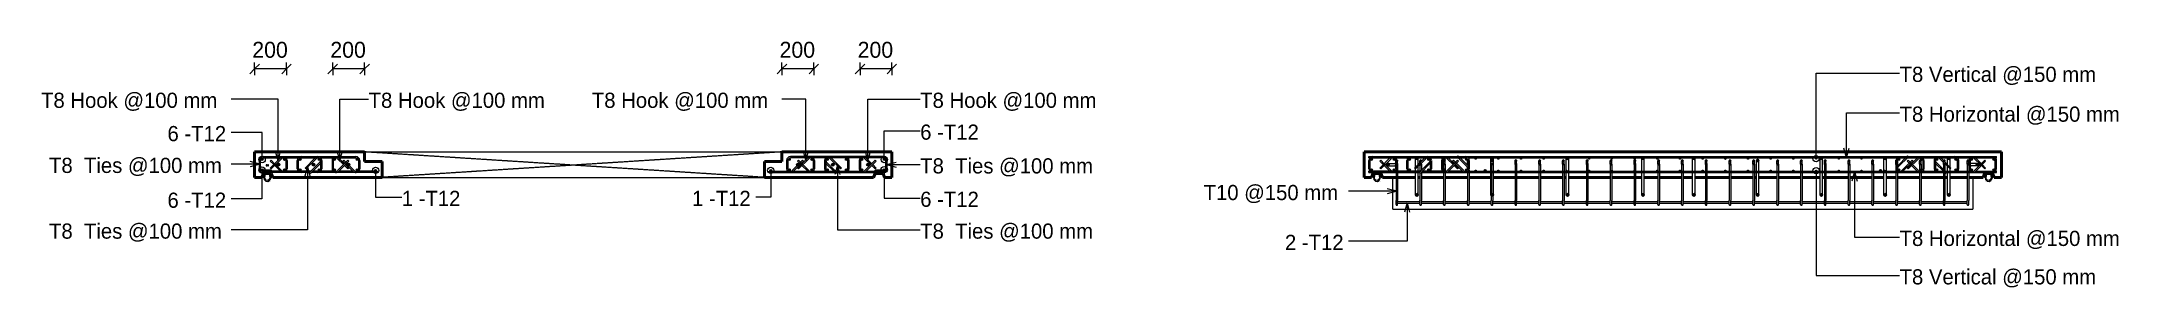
# Model space of a CAD drawing. Header units: millimetres. Extents: x -31655 to -5862, y 2843 to 78926.
# Drawn here: x -18900 to -5862, y 77382 to 78926 of the extents above.
import ezdxf

# ---------------------------------------------------------------- set-up
doc = ezdxf.new("R2010")
doc.units = ezdxf.units.MM
doc.linetypes.add('Overhead', pattern=[3.97, 2.38, -1.59])
for name, color, linetype, lineweight in [('A-ANNO-DIMS', 211, 'Continuous', 9), ('A-ANNO-DIMS-40', 211, 'Continuous', 9), ('A-FLOR-OVHD', 1, 'Overhead', 18), ('A-GENM', 13, 'Continuous', 18), ('A-WALL', 113, 'Continuous', 25), ('S-BEAM', 12, 'Continuous', 18), ('S-RBAR', 171, 'Continuous', 18), ('S-RBAR-IDEN', 171, 'Continuous', 9)]:
    doc.layers.add(name, color=color, linetype=linetype, lineweight=lineweight)
doc.styles.add('Nirmala UI', font='Nirmala.ttf', dxfattribs={"height": 95.25})
doc.styles.add('Nirmala UI Semilight', font='NirmalaS.ttf', dxfattribs={"height": 100})
doc.dimstyles.new('Diagonal_-_2_5mm_NI_UI', dxfattribs={"dimscale": 304.8, "dimtxt": 104.736395, "dimasz": 0.19685, "dimexe": 0.131234, "dimexo": 0.0625, "dimgap": 0.131234, "dimtad": 1, "dimdec": 0, "dimzin": 0, "dimdsep": 46, "dimtxsty": 'Nirmala UI Semilight', "dimblk1": 'OBLIQUE', "dimblk2": 'OBLIQUE', "dimsah": 1, "dimcen": 0.09, "dimazin": 0, "dimtfac": 1, "dimtdec": 4, "dimtix": 1, "dimtmove": 0, "dimatfit": 3, "dimfxl": 0.131234, "dimfxlon": 1, "dimtvp": 1, "dimtolj": 1, "dimtzin": 0, "dimarcsym": 2})

msp = doc.modelspace()

# ---------------------------------------------------------------- texts
at = {"layer": 'S-RBAR-IDEN', "char_height": 95.25, "attachment_point": 1, "style": 'Nirmala UI'}
for s, insert, width in [('T8 Vertical @150 mm', (-7236.1, 78767.5), 1558.48), ('T8 Hook @100 mm', (-18902.7, 78604.6), 1407.763), ('T8 Hook @100 mm', (-16846.5, 78604.6), 1407.763), ('T8 Hook @100 mm', (-15445.2, 78604.6), 1407.763), ('T8 Hook @100 mm', (-13384.2, 78604.6), 1407.763), ('T8 Horizontal @150 mm', (-7236.1, 78517.6), 1766.919), ('6 -T12', (-18109.2, 78395.4), 464.979), ('6 -T12', (-13384.2, 78404.7), 464.979), ('T8  Ties @100 mm', (-18852.7, 78195.9), 1346.835), ('T8  Ties @100 mm', (-13384.2, 78192.8), 1346.835), ('6 -T12', (-18109.2, 77977.3), 464.979), ('1 -T12', (-16638.7, 77988.5), 464.979), ('1 -T12', (-14816.4, 77988.5), 464.979), ('6 -T12', (-13384.2, 77983), 464.979), ('T10 @150 mm', (-11605.2, 78025.5), 1064.641), ('T8  Ties @100 mm', (-18852.7, 77783.3), 1346.835), ('T8  Ties @100 mm', (-13384.2, 77783.3), 1346.835), ('2 -T12', (-11094.5, 77712.3), 464.979), ('T8 Horizontal @150 mm', (-7236.1, 77737.5), 1766.919), ('T8 Vertical @150 mm', (-7236.1, 77496.1), 1558.48)]:
    msp.add_mtext(s, dxfattribs=dict(at, insert=insert, width=width))

# ---------------------------------------------------------------- blocks, each defined once
blk = doc.blocks.new('loopbox down bent - Wire Loop-600440-Elevation Top')
at = {"layer": 'A-GENM'}
for p, q in [((-30346, 78119), (-30395, 78119)), ((-30395, 78111), (-30395, 78118)), ((-30395, 78118), (-30346, 78118)), ((-30395, 78118), (-30395, 78111)), ((-30388, 78098), (-30392, 78072)), ((-30391, 78103), (-30391, 78098)), ((-30391, 78098), (-30391, 78103)), ((-30389, 78098), (-30391, 78098)), ((-30390, 78097), (-30389, 78097)), ((-30389, 78097), (-30389, 78098)), ((-30386, 78071), (-30382, 78098)), ((-30384, 78098), (-30386, 78098)), ((-30383, 78098), (-30384, 78098)), ((-30383, 78098), (-30383, 78098)), ((-30382, 78098), (-30383, 78098)), ((-30382, 78098), (-30382, 78098)), ((-30375, 78151), (-30378, 78151)), ((-30378, 78145), (-30375, 78145)), ((-30364, 78151), (-30366, 78151)), ((-30366, 78145), (-30364, 78145)), ((-30359, 78098), (-30359, 78097)), ((-30359, 78097), (-30355, 78071)), ((-30349, 78072), (-30353, 78098)), ((-30350, 78098), (-30352, 78098)), ((-30352, 78098), (-30352, 78097)), ((-30352, 78097), (-30351, 78097)), ((-30350, 78103), (-30350, 78098)), ((-30349, 78098), (-30349, 78103)), ((-30346, 78118), (-30346, 78111)), ((-30345, 78111), (-30345, 78118)), ((-30350, 78047), (-30350, 78048))]:
    blk.add_line(p, q, dxfattribs=at)
at = {"layer": 'A-GENM', "flags": 128}
for points in [[(-30375, 78151), (-30376, 78151), (-30377, 78151), (-30377, 78151), (-30378, 78150), (-30378, 78149), (-30378, 78149), (-30378, 78148), (-30378, 78147), (-30378, 78147), (-30377, 78146), (-30377, 78146), (-30376, 78145), (-30375, 78145)], [(-30375, 78145), (-30375, 78145), (-30374, 78146), (-30373, 78146), (-30373, 78147), (-30372, 78147), (-30372, 78148), (-30372, 78149), (-30372, 78149), (-30373, 78150), (-30373, 78151), (-30374, 78151), (-30375, 78151), (-30375, 78151)], [(-30366, 78151), (-30367, 78151), (-30368, 78151), (-30368, 78151), (-30369, 78150), (-30369, 78149), (-30369, 78149), (-30369, 78148), (-30369, 78147), (-30369, 78147), (-30368, 78146), (-30368, 78146), (-30367, 78145), (-30366, 78145)], [(-30366, 78145), (-30366, 78145), (-30365, 78146), (-30364, 78146), (-30364, 78147), (-30363, 78147), (-30363, 78148), (-30363, 78149), (-30363, 78149), (-30364, 78150), (-30364, 78151), (-30365, 78151), (-30366, 78151), (-30366, 78151)], [(-30392, 78072), (-30390, 78059), (-30380, 78050), (-30367, 78048), (-30356, 78053), (-30349, 78065), (-30349, 78072)], [(-30355, 78071), (-30358, 78060), (-30367, 78054), (-30377, 78055), (-30385, 78063), (-30386, 78071)]]:
    blk.add_lwpolyline(points, dxfattribs=at)
at = {"layer": 'A-GENM'}
for centre, radius, start, end in [((-30395, 78118), 0.8, 90, 180), ((-30390, 78098), 1.2, 180, 270), ((-30351, 78098), 1.2, 270, 0), ((-30346, 78118), 0.8, 0, 90)]:
    blk.add_arc(centre, radius, start, end, dxfattribs=at)
blk = doc.blocks.new('loopbox down bent - Wire Loop-V1-Elevation Top')
at = {"layer": 'A-GENM'}
for p, q in [((-26506, 78119), (-26555, 78119)), ((-26555, 78118), (-26555, 78111)), ((-26555, 78111), (-26555, 78118)), ((-26555, 78118), (-26506, 78118)), ((-26551, 78103), (-26551, 78098)), ((-26551, 78098), (-26551, 78103)), ((-26549, 78098), (-26551, 78098)), ((-26550, 78097), (-26549, 78097)), ((-26549, 78097), (-26549, 78098)), ((-26510, 78098), (-26512, 78098)), ((-26512, 78098), (-26512, 78097)), ((-26512, 78097), (-26511, 78097)), ((-26510, 78103), (-26510, 78098)), ((-26509, 78098), (-26509, 78103)), ((-26506, 78118), (-26506, 78111)), ((-26505, 78111), (-26505, 78118))]:
    blk.add_line(p, q, dxfattribs=at)
for centre, radius, start, end in [((-26555, 78118), 0.8, 90, 180), ((-26550, 78098), 1.2, 180, 270), ((-26511, 78098), 1.2, 270, 0), ((-26506, 78118), 0.8, 0, 90)]:
    blk.add_arc(centre, radius, start, end, dxfattribs=at)
blk = doc.blocks.new('loopbox down bent - Wire Loop-600440-Elevation Top1')
at = {"layer": 'A-GENM'}
for p, q in [((-30388, 78098), (-30392, 78072)), ((-30390, 78097), (-30389, 78097)), ((-30389, 78097), (-30389, 78098)), ((-30386, 78071), (-30382, 78098)), ((-30384, 78098), (-30386, 78098)), ((-30383, 78098), (-30384, 78098)), ((-30382, 78098), (-30383, 78098)), ((-30382, 78098), (-30382, 78098)), ((-30359, 78098), (-30359, 78097)), ((-30359, 78097), (-30355, 78071)), ((-30349, 78072), (-30353, 78098)), ((-30352, 78098), (-30352, 78097)), ((-30352, 78097), (-30351, 78097)), ((-30350, 78047), (-30350, 78048))]:
    blk.add_line(p, q, dxfattribs=at)
at = {"layer": 'A-GENM', "flags": 128}
for points in [[(-30392, 78072), (-30390, 78059), (-30380, 78050), (-30367, 78048), (-30356, 78053), (-30349, 78065), (-30349, 78072)], [(-30355, 78071), (-30358, 78060), (-30367, 78054), (-30377, 78055), (-30385, 78063), (-30386, 78071)]]:
    blk.add_lwpolyline(points, dxfattribs=at)
at = {"layer": 'A-GENM'}
for centre, start, end in [((-30390, 78098), 202.2055, 270), ((-30351, 78098), 270, 337.7945)]:
    blk.add_arc(centre, 1.2, start, end, dxfattribs=at)
blk = doc.blocks.new('loopbox down bent - Wire Loop-V2-Elevation Top1')
at = {"layer": 'A-GENM'}
for p, q in [((-26548, 78098), (-26552, 78072)), ((-26550, 78097), (-26549, 78097)), ((-26549, 78097), (-26549, 78098)), ((-26546, 78071), (-26542, 78097)), ((-26542, 78097), (-26542, 78098)), ((-26519, 78098), (-26519, 78098)), ((-26519, 78098), (-26515, 78071)), ((-26518, 78098), (-26519, 78098)), ((-26517, 78098), (-26518, 78098)), ((-26517, 78098), (-26517, 78098)), ((-26515, 78098), (-26517, 78098)), ((-26509, 78072), (-26513, 78098)), ((-26512, 78098), (-26512, 78097)), ((-26512, 78097), (-26511, 78097)), ((-26551, 78047), (-26551, 78048))]:
    blk.add_line(p, q, dxfattribs=at)
at = {"layer": 'A-GENM', "flags": 128}
for points in [[(-26552, 78072), (-26550, 78059), (-26540, 78050), (-26527, 78048), (-26516, 78053), (-26509, 78065), (-26509, 78072)], [(-26515, 78071), (-26518, 78060), (-26527, 78054), (-26537, 78055), (-26545, 78063), (-26546, 78071)]]:
    blk.add_lwpolyline(points, dxfattribs=at)
at = {"layer": 'A-GENM'}
for centre, start, end in [((-26550, 78098), 202.2055, 270), ((-26511, 78098), 270, 337.7945)]:
    blk.add_arc(centre, 1.2, start, end, dxfattribs=at)
blk = doc.blocks.new('M_Rectangular Corbel - M_Rectangular Corbel-5472199-Elevation Top1')
at = {"layer": 'S-BEAM'}
for p, q in [((-30270, 77873), (-30270, 78073)), ((-26630, 78073), (-26630, 77873)), ((-30270, 77873), (-26630, 77873))]:
    blk.add_line(p, q, dxfattribs=at)
blk = doc.blocks.new('DIMBLOCK185-Elevation Top')
at = {"layer": 'A-ANNO-DIMS-40'}
for p, q in [((-13762, 78754), (-13792, 78724)), ((-13762, 78754), (-13762, 78794)), ((-13762, 78754), (-13732, 78784)), ((-13562, 78754), (-13762, 78754)), ((-13762, 78754), (-13762, 78714)), ((-13562, 78754), (-13592, 78724)), ((-13562, 78754), (-13562, 78794)), ((-13562, 78754), (-13532, 78784)), ((-13562, 78754), (-13562, 78714))]:
    blk.add_line(p, q, dxfattribs=at)
at = {"layer": 'A-ANNO-DIMS-40', "color": 0, "insert": (-13777, 78924), "char_height": 100, "width": 274.22, "attachment_point": 1, "line_spacing_factor": 1.142579, "style": 'Nirmala UI Semilight'}
blk.add_mtext('200', dxfattribs=at)
blk = doc.blocks.new('_Oblique')
at = {"color": 0, "linetype": 'ByBlock', "lineweight": -2}
blk.add_line((-0.5, -0.5), (0.5, 0.5), dxfattribs=at)
blk = doc.blocks.new('DIMBLOCK186-Elevation Top')
at = {"layer": 'A-ANNO-DIMS-40'}
for p, q in [((-14252, 78754), (-14282, 78724)), ((-14252, 78754), (-14252, 78794)), ((-14252, 78754), (-14222, 78784)), ((-14052, 78754), (-14252, 78754)), ((-14252, 78754), (-14252, 78714)), ((-14052, 78754), (-14082, 78724)), ((-14052, 78754), (-14052, 78794)), ((-14052, 78754), (-14022, 78784)), ((-14052, 78754), (-14052, 78714))]:
    blk.add_line(p, q, dxfattribs=at)
at = {"layer": 'A-ANNO-DIMS-40', "color": 0, "insert": (-14267, 78924), "char_height": 100, "width": 274.22, "attachment_point": 1, "line_spacing_factor": 1.142579, "style": 'Nirmala UI Semilight'}
blk.add_mtext('200', dxfattribs=at)
blk = doc.blocks.new('DIMBLOCK187-Elevation Top')
at = {"layer": 'A-ANNO-DIMS-40'}
for p, q in [((-17072, 78754), (-17102, 78724)), ((-17072, 78754), (-17072, 78794)), ((-17072, 78754), (-17042, 78784)), ((-16872, 78754), (-17072, 78754)), ((-17072, 78754), (-17072, 78714)), ((-16872, 78754), (-16902, 78724)), ((-16872, 78754), (-16872, 78794)), ((-16872, 78754), (-16842, 78784)), ((-16872, 78754), (-16872, 78714))]:
    blk.add_line(p, q, dxfattribs=at)
at = {"layer": 'A-ANNO-DIMS-40', "color": 0, "insert": (-17087, 78924), "char_height": 100, "width": 274.22, "attachment_point": 1, "line_spacing_factor": 1.142579, "style": 'Nirmala UI Semilight'}
blk.add_mtext('200', dxfattribs=at)
blk = doc.blocks.new('DIMBLOCK188-Elevation Top')
at = {"layer": 'A-ANNO-DIMS-40'}
for p, q in [((-17562, 78754), (-17592, 78724)), ((-17562, 78754), (-17562, 78794)), ((-17562, 78754), (-17532, 78784)), ((-17362, 78754), (-17562, 78754)), ((-17562, 78754), (-17562, 78714)), ((-17362, 78754), (-17392, 78724)), ((-17362, 78754), (-17362, 78794)), ((-17362, 78754), (-17332, 78784)), ((-17362, 78754), (-17362, 78714))]:
    blk.add_line(p, q, dxfattribs=at)
at = {"layer": 'A-ANNO-DIMS-40', "color": 0, "insert": (-17577, 78924), "char_height": 100, "width": 274.22, "attachment_point": 1, "line_spacing_factor": 1.142579, "style": 'Nirmala UI Semilight'}
blk.add_mtext('200', dxfattribs=at)

# ---------------------------------------------------------------- dimensions: what is measured, and where the dimension line sits
at = {"layer": 'A-ANNO-DIMS'}
for base, p1, p2, picture, middle in [((-17562.4, 78753.8), (-17362.4, 78713.8), (-17562.4, 78713.8), 'DIMBLOCK188-Elevation Top', (-17462.4, 78845.5)), ((-17072.4, 78753.8), (-16872.4, 78713.8), (-17072.4, 78713.8), 'DIMBLOCK187-Elevation Top', (-16972.4, 78845.5)), ((-14252.4, 78753.8), (-14052.4, 78713.8), (-14252.4, 78713.8), 'DIMBLOCK186-Elevation Top', (-14152.4, 78845.5)), ((-13762.4, 78753.8), (-13562.4, 78713.8), (-13762.4, 78713.8), 'DIMBLOCK185-Elevation Top', (-13662.4, 78845.5))]:
    dim = msp.add_linear_dim(base=base, p1=p1, p2=p2, dimstyle='Diagonal_-_2_5mm_NI_UI', override={"dimpost": '<>', "dimfxl": 200}, dxfattribs=at)
    dim.commit()
    dim.dimension.update_dxf_attribs({"geometry": picture, "text_midpoint": middle})

# ---------------------------------------------------------------- hatches: boundary and pattern name
at = {"layer": 'S-RBAR'}
for points in [[(-17515.5, 78180.1), (-17509.5, 78186.1), (-17515.5, 78192.1), (-17521.5, 78186.1)], [(-17515.5, 78114), (-17509.5, 78120), (-17515.5, 78126), (-17521.5, 78120), (-17518.2, 78116.7)], [(-17412.5, 78145), (-17404.9, 78150.6), (-17407.8, 78159.5), (-17417.2, 78159.5), (-17420.1, 78150.6)], [(-17375, 78180.1), (-17369, 78186.1), (-17375, 78192.1), (-17381, 78186.1)], [(-17375, 78114), (-17369, 78120), (-17375, 78126), (-17381, 78120)], [(-17277, 78180.1), (-17271, 78186.1), (-17277, 78192.1), (-17283, 78186.1)], [(-17277, 78114), (-17271, 78120), (-17277, 78126), (-17283, 78120)], [(-17194.9, 78145.4), (-17185.9, 78148.3), (-17185.9, 78157.7), (-17194.9, 78160.7), (-17200.4, 78153), (-17200, 78152.5)], [(-17157.8, 78180.1), (-17151.8, 78186.1), (-17157.8, 78192.1), (-17163.8, 78186.1)], [(-17157.8, 78114), (-17151.8, 78120), (-17157.8, 78126), (-17163.8, 78120)], [(-17059.8, 78180.1), (-17053.8, 78186.1), (-17059.8, 78192.1), (-17065.8, 78186.1)], [(-17059.8, 78114), (-17053.8, 78120), (-17059.8, 78126), (-17065.8, 78120)], [(-16974.9, 78145.4), (-16965.9, 78148.3), (-16965.9, 78157.7), (-16974.9, 78160.7), (-16980.4, 78153)], [(-16919.3, 78180.1), (-16913.3, 78186.1), (-16919.3, 78192.1), (-16925.3, 78186.1)], [(-16919.3, 78114), (-16913.3, 78120), (-16919.3, 78126), (-16925.3, 78120)], [(-16803.1, 78111), (-16797.1, 78117), (-16803.1, 78123), (-16809.1, 78117)], [(-14321.7, 78111), (-14315.7, 78117), (-14321.7, 78123), (-14327.7, 78117)], [(-14205.5, 78180.1), (-14199.5, 78186.1), (-14205.5, 78192.1), (-14211.5, 78186.1)], [(-14205.5, 78114), (-14199.5, 78120), (-14205.5, 78126), (-14211.5, 78120)], [(-14154.9, 78145.4), (-14145.9, 78148.3), (-14145.9, 78157.7), (-14154.9, 78160.7), (-14160.4, 78153)], [(-14065, 78180.1), (-14059, 78186.1), (-14065, 78192.1), (-14071, 78186.1)], [(-14065, 78114), (-14059, 78120), (-14065, 78126), (-14071, 78120)], [(-13967, 78180.1), (-13961, 78186.1), (-13967, 78192.1), (-13973, 78186.1)], [(-13967, 78114), (-13961, 78120), (-13967, 78126), (-13973, 78120)], [(-13934.9, 78145.4), (-13925.9, 78148.3), (-13925.9, 78157.7), (-13934.9, 78160.7), (-13940.4, 78153), (-13940, 78152.5)], [(-13847.8, 78180.1), (-13841.8, 78186.1), (-13847.8, 78192.1), (-13853.8, 78186.1)], [(-13847.8, 78114), (-13841.8, 78120), (-13847.8, 78126), (-13853.8, 78120)], [(-13749.8, 78180.1), (-13743.8, 78186.1), (-13749.9, 78192), (-13755.8, 78186.1), (-13749.9, 78180.2)], [(-13749.8, 78114), (-13743.8, 78120), (-13749.9, 78125.9), (-13755.8, 78120), (-13749.9, 78114.1)], [(-13717, 78146.6), (-13707.6, 78146.6), (-13704.7, 78155.5), (-13712.3, 78161), (-13719.9, 78155.5), (-13718.9, 78152.5)], [(-13717, 78146.6), (-13707.6, 78146.6), (-13704.7, 78155.5), (-13712.3, 78161), (-13719.9, 78155.5), (-13718.9, 78152.5)], [(-13609.3, 78180.1), (-13603.3, 78186.1), (-13609.3, 78192.1), (-13615.3, 78186.1)], [(-13609.3, 78114), (-13603.3, 78120), (-13609.3, 78126), (-13615.3, 78120)], [(-10550.3, 78180.1), (-10544.3, 78186.1), (-10550.3, 78192.1), (-10556.3, 78186.1), (-10553.2, 78183)], [(-10550.3, 78114), (-10544.3, 78120), (-10550.3, 78126), (-10556.3, 78120), (-10551.2, 78115)], [(-10447.3, 78145), (-10439.7, 78150.6), (-10442.6, 78159.5), (-10452, 78159.5), (-10454.9, 78150.6)], [(-10409.8, 78180.1), (-10403.8, 78186.1), (-10409.8, 78192.1), (-10415.8, 78186.1), (-10412.7, 78183)], [(-10409.8, 78114), (-10403.8, 78120), (-10409.8, 78126), (-10415.8, 78120)], [(-10392.2, 78172.4), (-10387.2, 78177.4), (-10392.2, 78182.4), (-10397.2, 78177.4)], [(-10392.2, 78151.9), (-10387.2, 78156.9), (-10392.2, 78161.9), (-10397.2, 78156.9)], [(-10311.8, 78180.1), (-10305.8, 78186.1), (-10311.8, 78192.1), (-10317.8, 78186.1), (-10314.7, 78183)], [(-10311.8, 78114), (-10305.8, 78120), (-10311.8, 78126), (-10317.8, 78120)], [(-10264.3, 78185.4), (-10258.8, 78193), (-10264.3, 78200.7), (-10273.3, 78197.7), (-10273.3, 78188.3), (-10268.6, 78186.8)], [(-10242.8, 78172.4), (-10237.8, 78177.4), (-10242.8, 78182.4), (-10247.8, 78177.4)], [(-10242.8, 78151.9), (-10237.8, 78156.9), (-10242.8, 78161.9), (-10247.8, 78156.9)], [(-10192.6, 78180.1), (-10186.6, 78186.1), (-10192.6, 78192.1), (-10198.6, 78186.1), (-10194.1, 78181.7)], [(-10192.6, 78114), (-10186.6, 78120), (-10192.6, 78126), (-10198.6, 78120), (-10194.1, 78115.5)], [(-10094.6, 78180.1), (-10088.6, 78186.1), (-10094.6, 78192.1), (-10100.6, 78186.1), (-10097.5, 78183)], [(-10094.6, 78114), (-10088.6, 78120), (-10094.6, 78126), (-10100.6, 78120)], [(-10093.4, 78172.4), (-10088.4, 78177.4), (-10093.4, 78182.4), (-10098.4, 78177.4)], [(-10093.4, 78151.9), (-10088.4, 78156.9), (-10093.4, 78161.9), (-10098.4, 78156.9)], [(-9954.1, 78180.1), (-9948.1, 78186.1), (-9954.1, 78192.1), (-9960.1, 78186.1), (-9957, 78183)], [(-9954.1, 78114), (-9948.1, 78120), (-9954.1, 78126), (-9960.1, 78120)], [(-9944.1, 78172.4), (-9939.1, 78177.4), (-9944.1, 78182.4), (-9949.1, 78177.4)], [(-9944.1, 78151.9), (-9939.1, 78156.9), (-9944.1, 78161.9), (-9949.1, 78156.9)], [(-9897.2, 78187), (-9893.2, 78191), (-9897.2, 78195), (-9901.2, 78191)], [(-9897.2, 78111), (-9893.2, 78115), (-9897.2, 78119), (-9901.2, 78115)], [(-9837.9, 78111), (-9831.9, 78117), (-9837.9, 78123), (-9843.9, 78117)], [(-9791.2, 78185.4), (-9785.7, 78193), (-9791.2, 78200.7), (-9800.2, 78197.7), (-9800.2, 78188.3)], [(-9794.7, 78172.4), (-9789.7, 78177.4), (-9794.7, 78182.4), (-9799.7, 78177.4)], [(-9794.7, 78151.9), (-9789.7, 78156.9), (-9794.7, 78161.9), (-9799.7, 78156.9)], [(-9754.7, 78187), (-9750.7, 78191), (-9754.7, 78195), (-9758.7, 78191)], [(-9754.7, 78111), (-9750.7, 78115), (-9754.7, 78119), (-9758.7, 78115)], [(-9645.3, 78172.4), (-9640.3, 78177.4), (-9645.3, 78182.4), (-9650.3, 78177.4)], [(-9645.3, 78151.9), (-9640.3, 78156.9), (-9645.3, 78161.9), (-9650.3, 78156.9)], [(-9612.2, 78187), (-9608.2, 78191), (-9612.2, 78195), (-9616.2, 78191)], [(-9612.2, 78111), (-9608.2, 78115), (-9612.2, 78119), (-9616.2, 78115)], [(-9495.9, 78172.4), (-9490.9, 78177.4), (-9495.9, 78182.4), (-9500.9, 78177.4)], [(-9495.9, 78151.9), (-9490.9, 78156.9), (-9495.9, 78161.9), (-9500.9, 78156.9)], [(-9469.8, 78187), (-9465.8, 78191), (-9469.8, 78195), (-9473.8, 78191)], [(-9469.8, 78111), (-9465.8, 78115), (-9469.8, 78119), (-9473.8, 78115)], [(-9346.6, 78172.4), (-9341.6, 78177.4), (-9346.6, 78182.4), (-9351.6, 78177.4)], [(-9346.6, 78151.9), (-9341.6, 78156.9), (-9346.6, 78161.9), (-9351.6, 78156.9)], [(-9327.3, 78187), (-9323.3, 78191), (-9327.3, 78195), (-9331.3, 78191)], [(-9327.3, 78111), (-9323.3, 78115), (-9327.3, 78119), (-9331.3, 78115)], [(-9317.9, 78185.4), (-9312.4, 78193), (-9317.9, 78200.7), (-9326.8, 78197.7), (-9326.8, 78188.3)], [(-9197.2, 78172.4), (-9192.2, 78177.4), (-9197.2, 78182.4), (-9202.2, 78177.4)], [(-9197.2, 78151.9), (-9192.2, 78156.9), (-9197.2, 78161.9), (-9202.2, 78156.9)], [(-9184.8, 78187), (-9180.8, 78191), (-9184.8, 78195), (-9188.8, 78191)], [(-9184.8, 78111), (-9180.8, 78115), (-9184.8, 78119), (-9188.8, 78115)], [(-9047.8, 78172.4), (-9042.8, 78177.4), (-9047.8, 78182.4), (-9052.8, 78177.4)], [(-9047.8, 78151.9), (-9042.8, 78156.9), (-9047.8, 78161.9), (-9052.8, 78156.9)], [(-9042.3, 78187), (-9038.3, 78191), (-9042.3, 78195), (-9046.3, 78191)], [(-9042.3, 78111), (-9038.3, 78115), (-9042.3, 78119), (-9046.3, 78115)], [(-8899.9, 78187), (-8895.9, 78191), (-8899.9, 78195), (-8903.9, 78191)], [(-8899.9, 78111), (-8895.9, 78115), (-8899.9, 78119), (-8903.9, 78115)], [(-8898.4, 78172.4), (-8893.4, 78177.4), (-8898.4, 78182.4), (-8903.4, 78177.4)], [(-8898.4, 78151.9), (-8893.4, 78156.9), (-8898.4, 78161.9), (-8903.4, 78156.9)], [(-8844.6, 78185.4), (-8839, 78193), (-8844.6, 78200.7), (-8853.5, 78197.7), (-8853.5, 78188.3)], [(-8757.4, 78187), (-8753.4, 78191), (-8757.4, 78195), (-8761.4, 78191)], [(-8757.4, 78111), (-8753.4, 78115), (-8757.4, 78119), (-8761.4, 78115)], [(-8749.1, 78172.4), (-8744.1, 78177.4), (-8749.1, 78182.4), (-8754.1, 78177.4)], [(-8749.1, 78151.9), (-8744.1, 78156.9), (-8749.1, 78161.9), (-8754.1, 78156.9)], [(-8614.9, 78187), (-8610.9, 78191), (-8614.9, 78195), (-8618.9, 78191)], [(-8614.9, 78111), (-8610.9, 78115), (-8614.9, 78119), (-8618.9, 78115)], [(-8599.7, 78172.4), (-8594.7, 78177.4), (-8599.7, 78182.4), (-8604.7, 78177.4)], [(-8599.7, 78151.9), (-8594.7, 78156.9), (-8599.7, 78161.9), (-8604.7, 78156.9)], [(-8524.7, 78185.4), (-8519.2, 78193), (-8524.7, 78200.7), (-8533.7, 78197.7), (-8533.7, 78188.3)], [(-8472.4, 78187), (-8468.4, 78191), (-8472.4, 78195), (-8476.4, 78191)], [(-8472.4, 78111), (-8468.4, 78115), (-8472.4, 78119), (-8476.4, 78115)], [(-8450.3, 78172.4), (-8445.3, 78177.4), (-8450.3, 78182.4), (-8455.3, 78177.4)], [(-8450.3, 78151.9), (-8445.3, 78156.9), (-8450.3, 78161.9), (-8455.3, 78156.9)], [(-8330, 78187), (-8326, 78191), (-8330, 78195), (-8334, 78191), (-8331.2, 78188.2)], [(-8330, 78111), (-8326, 78115), (-8330, 78119), (-8334, 78115), (-8331.2, 78112.2)], [(-8300.9, 78172.4), (-8295.9, 78177.4), (-8300.9, 78182.4), (-8305.9, 78177.4)], [(-8300.9, 78151.9), (-8295.9, 78156.9), (-8300.9, 78161.9), (-8305.9, 78156.9)], [(-8187.5, 78187), (-8183.5, 78191), (-8187.5, 78195), (-8191.5, 78191)], [(-8187.5, 78111), (-8183.5, 78115), (-8187.5, 78119), (-8191.5, 78115)], [(-8151.6, 78172.4), (-8146.6, 78177.4), (-8151.6, 78182.4), (-8156.6, 78177.4)], [(-8151.6, 78151.9), (-8146.6, 78156.9), (-8151.6, 78161.9), (-8156.6, 78156.9)], [(-8124.7, 78170.8), (-8119.2, 78178.4), (-8124.7, 78186), (-8133.7, 78183), (-8133.7, 78173.7)], [(-8045, 78187), (-8041, 78191), (-8045, 78195), (-8049, 78191)], [(-8045, 78111), (-8041, 78115), (-8045, 78119), (-8049, 78115)], [(-8002.2, 78172.4), (-7997.2, 78177.4), (-8002.2, 78182.4), (-8007.2, 78177.4)], [(-8002.2, 78151.9), (-7997.2, 78156.9), (-8002.2, 78161.9), (-8007.2, 78156.9)], [(-7902.5, 78187), (-7898.5, 78191), (-7902.5, 78195), (-7906.5, 78191)], [(-7902.5, 78111), (-7898.5, 78115), (-7902.5, 78119), (-7906.5, 78115)], [(-7852.8, 78172.4), (-7847.8, 78177.4), (-7852.8, 78182.4), (-7857.8, 78177.4)], [(-7852.8, 78151.9), (-7847.8, 78156.9), (-7852.8, 78161.9), (-7857.8, 78156.9)], [(-7760.1, 78187), (-7756.1, 78191), (-7760.1, 78195), (-7764.1, 78191)], [(-7760.1, 78111), (-7756.1, 78115), (-7760.1, 78119), (-7764.1, 78115)], [(-7724.7, 78185.4), (-7719.2, 78193), (-7724.7, 78200.7), (-7733.7, 78197.7), (-7733.7, 78188.3)], [(-7703.4, 78172.4), (-7698.4, 78177.4), (-7703.4, 78182.4), (-7708.4, 78177.4)], [(-7703.4, 78151.9), (-7698.4, 78156.9), (-7703.4, 78161.9), (-7708.4, 78156.9)], [(-7617.6, 78187), (-7613.6, 78191), (-7617.6, 78195), (-7621.6, 78191)], [(-7617.6, 78111), (-7613.6, 78115), (-7617.6, 78119), (-7621.6, 78115)], [(-7554.1, 78172.4), (-7549.1, 78177.4), (-7554.1, 78182.4), (-7559.1, 78177.4)], [(-7554.1, 78151.9), (-7549.1, 78156.9), (-7554.1, 78161.9), (-7559.1, 78156.9)], [(-7475.1, 78187), (-7471.1, 78191), (-7475.1, 78195), (-7479.1, 78191)], [(-7475.1, 78111), (-7471.1, 78115), (-7475.1, 78119), (-7479.1, 78115)], [(-7404.7, 78172.4), (-7399.7, 78177.4), (-7404.7, 78182.4), (-7409.7, 78177.4)], [(-7404.7, 78151.9), (-7399.7, 78156.9), (-7404.7, 78161.9), (-7409.7, 78156.9)], [(-7356.5, 78111), (-7350.5, 78117), (-7356.5, 78123), (-7362.4, 78116.9)], [(-7332.6, 78187), (-7328.6, 78191), (-7332.6, 78195), (-7336.6, 78191)], [(-7332.6, 78111), (-7328.6, 78115), (-7332.6, 78119), (-7336.6, 78115)], [(-7324.7, 78185.4), (-7319.2, 78193), (-7324.7, 78200.7), (-7333.7, 78197.7), (-7333.7, 78188.3)], [(-7255.3, 78172.4), (-7250.3, 78177.4), (-7255.3, 78182.4), (-7260.3, 78177.4)], [(-7255.3, 78151.9), (-7250.3, 78156.9), (-7255.3, 78161.9), (-7260.3, 78156.9)], [(-7240.3, 78180.1), (-7234.3, 78186.1), (-7240.3, 78192.1), (-7246.3, 78186.1), (-7243.2, 78183)], [(-7240.3, 78114), (-7234.3, 78120), (-7240.3, 78126), (-7246.3, 78120)], [(-7105.9, 78172.4), (-7100.9, 78177.4), (-7105.9, 78182.4), (-7110.9, 78177.4)], [(-7105.9, 78151.9), (-7100.9, 78156.9), (-7105.9, 78161.9), (-7110.9, 78156.9)], [(-7099.8, 78180.1), (-7093.8, 78186.1), (-7099.8, 78192.1), (-7105.8, 78186.1), (-7102.7, 78183)], [(-7099.8, 78114), (-7093.8, 78120), (-7099.8, 78126), (-7105.8, 78120)], [(-7001.8, 78180.1), (-6995.8, 78186.1), (-7001.8, 78192.1), (-7007.8, 78186.1), (-7004.7, 78183)], [(-7001.8, 78114), (-6995.8, 78120), (-7001.8, 78126), (-7007.8, 78120)], [(-6956.6, 78172.4), (-6951.6, 78177.4), (-6956.6, 78182.4), (-6961.6, 78177.4)], [(-6956.6, 78151.9), (-6951.6, 78156.9), (-6956.6, 78161.9), (-6961.6, 78156.9)], [(-6924.3, 78185.4), (-6918.8, 78193), (-6924.3, 78200.7), (-6933.3, 78197.7), (-6933.3, 78188.3)], [(-6882.6, 78180.1), (-6876.6, 78186.1), (-6882.6, 78192.1), (-6888.6, 78186.1), (-6885.5, 78183)], [(-6882.6, 78114), (-6876.6, 78120), (-6882.6, 78126), (-6888.6, 78120)], [(-6807.2, 78172.4), (-6802.2, 78177.4), (-6807.2, 78182.4), (-6812.2, 78177.4)], [(-6807.2, 78151.9), (-6802.2, 78156.9), (-6807.2, 78161.9), (-6812.2, 78156.9)], [(-6784.6, 78180.1), (-6778.6, 78186.1), (-6784.6, 78192.1), (-6790.6, 78186.1), (-6787.5, 78183)], [(-6784.6, 78114), (-6778.6, 78120), (-6784.6, 78126), (-6790.6, 78120)], [(-6751.8, 78146.6), (-6742.4, 78146.6), (-6739.5, 78155.5), (-6747.1, 78161), (-6754.7, 78155.5)], [(-6751.8, 78146.6), (-6742.4, 78146.6), (-6739.5, 78155.5), (-6747.1, 78161), (-6754.7, 78155.5)], [(-6644.1, 78180.1), (-6638.1, 78186.1), (-6644.1, 78192.1), (-6650.1, 78186.1), (-6647, 78183)], [(-6644.1, 78114), (-6638.1, 78120), (-6644.1, 78126), (-6650.1, 78120)], [(-10264.3, 77955.4), (-10258.8, 77963), (-10264.3, 77970.7), (-10273.3, 77967.7), (-10273.3, 77958.3), (-10268.6, 77956.8)], [(-9791.2, 77955.4), (-9785.7, 77963), (-9791.2, 77970.7), (-9800.2, 77967.7), (-9800.2, 77958.3)], [(-9317.9, 77955.4), (-9312.4, 77963), (-9317.9, 77970.7), (-9326.8, 77967.7), (-9326.8, 77958.3)], [(-8844.6, 77955.4), (-8839, 77963), (-8844.6, 77970.7), (-8853.5, 77967.7), (-8853.5, 77958.3)], [(-8524.7, 77955.4), (-8519.2, 77963), (-8524.7, 77970.7), (-8533.7, 77967.7), (-8533.7, 77958.3)], [(-8124.7, 77955.4), (-8119.2, 77963), (-8124.7, 77970.7), (-8133.7, 77967.7), (-8133.7, 77958.3)], [(-7724.7, 77955.4), (-7719.2, 77963), (-7724.7, 77970.7), (-7733.7, 77967.7), (-7733.7, 77958.3)], [(-7324.7, 77955.4), (-7319.2, 77963), (-7324.7, 77970.7), (-7333.7, 77967.7), (-7333.7, 77958.3)], [(-6924.3, 77955.4), (-6918.8, 77963), (-6924.3, 77970.7), (-6933.3, 77967.7), (-6933.3, 77958.3)]]:
    msp.add_hatch(color=256, dxfattribs=at).paths.add_polyline_path(points)
h = msp.add_hatch(color=256, dxfattribs=at)
edge = h.paths.add_edge_path()
edge.add_arc((-17515.5, 78186.1), 6, 0, 360)
h = msp.add_hatch(color=256, dxfattribs=at)
edge = h.paths.add_edge_path()
edge.add_arc((-17515.5, 78120), 6, 0, 360)
h = msp.add_hatch(color=256, dxfattribs=at)
edge = h.paths.add_edge_path()
edge.add_arc((-17412.5, 78153), 8, 0, 360)
h = msp.add_hatch(color=256, dxfattribs=at)
edge = h.paths.add_edge_path()
edge.add_arc((-17375, 78186.1), 6, 0, 360)
h = msp.add_hatch(color=256, dxfattribs=at)
edge = h.paths.add_edge_path()
edge.add_arc((-17375, 78120), 6, 0, 360)
h = msp.add_hatch(color=256, dxfattribs=at)
edge = h.paths.add_edge_path()
edge.add_arc((-17277, 78186.1), 6, 0, 360)
h = msp.add_hatch(color=256, dxfattribs=at)
edge = h.paths.add_edge_path()
edge.add_arc((-17277, 78120), 6, 0, 360)
h = msp.add_hatch(color=256, dxfattribs=at)
edge = h.paths.add_edge_path()
edge.add_arc((-17192.4, 78153), 8, 0, 360)
h = msp.add_hatch(color=256, dxfattribs=at)
edge = h.paths.add_edge_path()
edge.add_arc((-17157.8, 78186.1), 6, 0, 360)
h = msp.add_hatch(color=256, dxfattribs=at)
edge = h.paths.add_edge_path()
edge.add_arc((-17157.8, 78120), 6, 0, 360)
h = msp.add_hatch(color=256, dxfattribs=at)
edge = h.paths.add_edge_path()
edge.add_arc((-17059.8, 78186.1), 6, 0, 360)
h = msp.add_hatch(color=256, dxfattribs=at)
edge = h.paths.add_edge_path()
edge.add_arc((-17059.8, 78120), 6, 0, 360)
h = msp.add_hatch(color=256, dxfattribs=at)
edge = h.paths.add_edge_path()
edge.add_arc((-16972.4, 78153), 8, 0, 360)
h = msp.add_hatch(color=256, dxfattribs=at)
edge = h.paths.add_edge_path()
edge.add_arc((-16919.3, 78186.1), 6, 0, 360)
h = msp.add_hatch(color=256, dxfattribs=at)
edge = h.paths.add_edge_path()
edge.add_arc((-16919.3, 78120), 6, 0, 360)
h = msp.add_hatch(color=256, dxfattribs=at)
edge = h.paths.add_edge_path()
edge.add_arc((-16803.1, 78117), 6, 0, 360)
h = msp.add_hatch(color=256, dxfattribs=at)
edge = h.paths.add_edge_path()
edge.add_arc((-14321.7, 78117), 6, 0, 360)
h = msp.add_hatch(color=256, dxfattribs=at)
edge = h.paths.add_edge_path()
edge.add_arc((-14205.5, 78186.1), 6, 0, 360)
h = msp.add_hatch(color=256, dxfattribs=at)
edge = h.paths.add_edge_path()
edge.add_arc((-14205.5, 78120), 6, 0, 360)
h = msp.add_hatch(color=256, dxfattribs=at)
edge = h.paths.add_edge_path()
edge.add_arc((-14152.4, 78153), 8, 0, 360)
h = msp.add_hatch(color=256, dxfattribs=at)
edge = h.paths.add_edge_path()
edge.add_arc((-14065, 78186.1), 6, 0, 360)
h = msp.add_hatch(color=256, dxfattribs=at)
edge = h.paths.add_edge_path()
edge.add_arc((-14065, 78120), 6, 0, 360)
h = msp.add_hatch(color=256, dxfattribs=at)
edge = h.paths.add_edge_path()
edge.add_arc((-13967, 78186.1), 6, 0, 360)
h = msp.add_hatch(color=256, dxfattribs=at)
edge = h.paths.add_edge_path()
edge.add_arc((-13967, 78120), 6, 0, 360)
h = msp.add_hatch(color=256, dxfattribs=at)
edge = h.paths.add_edge_path()
edge.add_arc((-13932.4, 78153), 8, 0, 360)
h = msp.add_hatch(color=256, dxfattribs=at)
edge = h.paths.add_edge_path()
edge.add_arc((-13847.8, 78186.1), 6, 0, 360)
h = msp.add_hatch(color=256, dxfattribs=at)
edge = h.paths.add_edge_path()
edge.add_arc((-13847.8, 78120), 6, 0, 360)
h = msp.add_hatch(color=256, dxfattribs=at)
edge = h.paths.add_edge_path()
edge.add_arc((-13749.8, 78186.1), 6, 0, 360)
h = msp.add_hatch(color=256, dxfattribs=at)
edge = h.paths.add_edge_path()
edge.add_arc((-13749.8, 78120), 6, 0, 360)
h = msp.add_hatch(color=256, dxfattribs=at)
edge = h.paths.add_edge_path()
edge.add_arc((-13712.3, 78153), 8, 0, 360)
h = msp.add_hatch(color=256, dxfattribs=at)
edge = h.paths.add_edge_path()
edge.add_arc((-13712.3, 78153), 8, 0, 360)
h = msp.add_hatch(color=256, dxfattribs=at)
edge = h.paths.add_edge_path()
edge.add_arc((-13609.3, 78186.1), 6, 0, 360)
h = msp.add_hatch(color=256, dxfattribs=at)
edge = h.paths.add_edge_path()
edge.add_arc((-13609.3, 78120), 6, 0, 360)
h = msp.add_hatch(color=256, dxfattribs=at)
edge = h.paths.add_edge_path()
edge.add_arc((-10550.3, 78186.1), 6, 0, 360)
h = msp.add_hatch(color=256, dxfattribs=at)
edge = h.paths.add_edge_path()
edge.add_arc((-10550.3, 78120), 6, 0, 360)
h = msp.add_hatch(color=256, dxfattribs=at)
edge = h.paths.add_edge_path()
edge.add_arc((-10447.3, 78153), 8, 0, 360)
h = msp.add_hatch(color=256, dxfattribs=at)
edge = h.paths.add_edge_path()
edge.add_arc((-10409.8, 78186.1), 6, 0, 360)
h = msp.add_hatch(color=256, dxfattribs=at)
edge = h.paths.add_edge_path()
edge.add_arc((-10409.8, 78120), 6, 0, 360)
h = msp.add_hatch(color=256, dxfattribs=at)
edge = h.paths.add_edge_path()
edge.add_arc((-10392.2, 78177.4), 5, 0, 360)
h = msp.add_hatch(color=256, dxfattribs=at)
edge = h.paths.add_edge_path()
edge.add_arc((-10392.2, 78156.9), 5, 0, 360)
h = msp.add_hatch(color=256, dxfattribs=at)
edge = h.paths.add_edge_path()
edge.add_arc((-10311.8, 78186.1), 6, 0, 360)
h = msp.add_hatch(color=256, dxfattribs=at)
edge = h.paths.add_edge_path()
edge.add_arc((-10311.8, 78120), 6, 0, 360)
h = msp.add_hatch(color=256, dxfattribs=at)
edge = h.paths.add_edge_path()
edge.add_arc((-10266.8, 78193), 8, 0, 360)
h = msp.add_hatch(color=256, dxfattribs=at)
edge = h.paths.add_edge_path()
edge.add_arc((-10242.8, 78177.4), 5, 0, 360)
h = msp.add_hatch(color=256, dxfattribs=at)
edge = h.paths.add_edge_path()
edge.add_arc((-10242.8, 78156.9), 5, 0, 360)
h = msp.add_hatch(color=256, dxfattribs=at)
edge = h.paths.add_edge_path()
edge.add_arc((-10192.6, 78186.1), 6, 0, 360)
h = msp.add_hatch(color=256, dxfattribs=at)
edge = h.paths.add_edge_path()
edge.add_arc((-10192.6, 78120), 6, 0, 360)
h = msp.add_hatch(color=256, dxfattribs=at)
edge = h.paths.add_edge_path()
edge.add_arc((-10094.6, 78186.1), 6, 0, 360)
h = msp.add_hatch(color=256, dxfattribs=at)
edge = h.paths.add_edge_path()
edge.add_arc((-10094.6, 78120), 6, 0, 360)
h = msp.add_hatch(color=256, dxfattribs=at)
edge = h.paths.add_edge_path()
edge.add_arc((-10093.4, 78177.4), 5, 0, 360)
h = msp.add_hatch(color=256, dxfattribs=at)
edge = h.paths.add_edge_path()
edge.add_arc((-10093.4, 78156.9), 5, 0, 360)
h = msp.add_hatch(color=256, dxfattribs=at)
edge = h.paths.add_edge_path()
edge.add_arc((-9954.1, 78186.1), 6, 0, 360)
h = msp.add_hatch(color=256, dxfattribs=at)
edge = h.paths.add_edge_path()
edge.add_arc((-9954.1, 78120), 6, 0, 360)
h = msp.add_hatch(color=256, dxfattribs=at)
edge = h.paths.add_edge_path()
edge.add_arc((-9944.1, 78177.4), 5, 0, 360)
h = msp.add_hatch(color=256, dxfattribs=at)
edge = h.paths.add_edge_path()
edge.add_arc((-9944.1, 78156.9), 5, 0, 360)
h = msp.add_hatch(color=256, dxfattribs=at)
edge = h.paths.add_edge_path()
edge.add_arc((-9897.2, 78191), 4, 0, 360)
h = msp.add_hatch(color=256, dxfattribs=at)
edge = h.paths.add_edge_path()
edge.add_arc((-9897.2, 78115), 4, 0, 360)
h = msp.add_hatch(color=256, dxfattribs=at)
edge = h.paths.add_edge_path()
edge.add_arc((-9837.9, 78117), 6, 0, 360)
h = msp.add_hatch(color=256, dxfattribs=at)
edge = h.paths.add_edge_path()
edge.add_arc((-9793.7, 78193), 8, 0, 360)
h = msp.add_hatch(color=256, dxfattribs=at)
edge = h.paths.add_edge_path()
edge.add_arc((-9794.7, 78177.4), 5, 0, 360)
h = msp.add_hatch(color=256, dxfattribs=at)
edge = h.paths.add_edge_path()
edge.add_arc((-9794.7, 78156.9), 5, 0, 360)
h = msp.add_hatch(color=256, dxfattribs=at)
edge = h.paths.add_edge_path()
edge.add_arc((-9754.7, 78191), 4, 0, 360)
h = msp.add_hatch(color=256, dxfattribs=at)
edge = h.paths.add_edge_path()
edge.add_arc((-9754.7, 78115), 4, 0, 360)
h = msp.add_hatch(color=256, dxfattribs=at)
edge = h.paths.add_edge_path()
edge.add_arc((-9645.3, 78177.4), 5, 0, 360)
h = msp.add_hatch(color=256, dxfattribs=at)
edge = h.paths.add_edge_path()
edge.add_arc((-9645.3, 78156.9), 5, 0, 360)
h = msp.add_hatch(color=256, dxfattribs=at)
edge = h.paths.add_edge_path()
edge.add_arc((-9612.2, 78191), 4, 0, 360)
h = msp.add_hatch(color=256, dxfattribs=at)
edge = h.paths.add_edge_path()
edge.add_arc((-9612.2, 78115), 4, 0, 360)
h = msp.add_hatch(color=256, dxfattribs=at)
edge = h.paths.add_edge_path()
edge.add_arc((-9495.9, 78177.4), 5, 0, 360)
h = msp.add_hatch(color=256, dxfattribs=at)
edge = h.paths.add_edge_path()
edge.add_arc((-9495.9, 78156.9), 5, 0, 360)
h = msp.add_hatch(color=256, dxfattribs=at)
edge = h.paths.add_edge_path()
edge.add_arc((-9469.8, 78191), 4, 0, 360)
h = msp.add_hatch(color=256, dxfattribs=at)
edge = h.paths.add_edge_path()
edge.add_arc((-9469.8, 78115), 4, 0, 360)
h = msp.add_hatch(color=256, dxfattribs=at)
edge = h.paths.add_edge_path()
edge.add_arc((-9346.6, 78177.4), 5, 0, 360)
h = msp.add_hatch(color=256, dxfattribs=at)
edge = h.paths.add_edge_path()
edge.add_arc((-9346.6, 78156.9), 5, 0, 360)
h = msp.add_hatch(color=256, dxfattribs=at)
edge = h.paths.add_edge_path()
edge.add_arc((-9327.3, 78191), 4, 0, 360)
h = msp.add_hatch(color=256, dxfattribs=at)
edge = h.paths.add_edge_path()
edge.add_arc((-9327.3, 78115), 4, 0, 360)
h = msp.add_hatch(color=256, dxfattribs=at)
edge = h.paths.add_edge_path()
edge.add_arc((-9320.4, 78193), 8, 0, 360)
h = msp.add_hatch(color=256, dxfattribs=at)
edge = h.paths.add_edge_path()
edge.add_arc((-9197.2, 78177.4), 5, 0, 360)
h = msp.add_hatch(color=256, dxfattribs=at)
edge = h.paths.add_edge_path()
edge.add_arc((-9197.2, 78156.9), 5, 0, 360)
h = msp.add_hatch(color=256, dxfattribs=at)
edge = h.paths.add_edge_path()
edge.add_arc((-9184.8, 78191), 4, 0, 360)
h = msp.add_hatch(color=256, dxfattribs=at)
edge = h.paths.add_edge_path()
edge.add_arc((-9184.8, 78115), 4, 0, 360)
h = msp.add_hatch(color=256, dxfattribs=at)
edge = h.paths.add_edge_path()
edge.add_arc((-9047.8, 78177.4), 5, 0, 360)
h = msp.add_hatch(color=256, dxfattribs=at)
edge = h.paths.add_edge_path()
edge.add_arc((-9047.8, 78156.9), 5, 0, 360)
h = msp.add_hatch(color=256, dxfattribs=at)
edge = h.paths.add_edge_path()
edge.add_arc((-9042.3, 78191), 4, 0, 360)
h = msp.add_hatch(color=256, dxfattribs=at)
edge = h.paths.add_edge_path()
edge.add_arc((-9042.3, 78115), 4, 0, 360)
h = msp.add_hatch(color=256, dxfattribs=at)
edge = h.paths.add_edge_path()
edge.add_arc((-8899.9, 78191), 4, 0, 360)
h = msp.add_hatch(color=256, dxfattribs=at)
edge = h.paths.add_edge_path()
edge.add_arc((-8899.9, 78115), 4, 0, 360)
h = msp.add_hatch(color=256, dxfattribs=at)
edge = h.paths.add_edge_path()
edge.add_arc((-8898.4, 78177.4), 5, 0, 360)
h = msp.add_hatch(color=256, dxfattribs=at)
edge = h.paths.add_edge_path()
edge.add_arc((-8898.4, 78156.9), 5, 0, 360)
h = msp.add_hatch(color=256, dxfattribs=at)
edge = h.paths.add_edge_path()
edge.add_arc((-8847, 78193), 8, 0, 360)
h = msp.add_hatch(color=256, dxfattribs=at)
edge = h.paths.add_edge_path()
edge.add_arc((-8757.4, 78191), 4, 0, 360)
h = msp.add_hatch(color=256, dxfattribs=at)
edge = h.paths.add_edge_path()
edge.add_arc((-8757.4, 78115), 4, 0, 360)
h = msp.add_hatch(color=256, dxfattribs=at)
edge = h.paths.add_edge_path()
edge.add_arc((-8749.1, 78177.4), 5, 0, 360)
h = msp.add_hatch(color=256, dxfattribs=at)
edge = h.paths.add_edge_path()
edge.add_arc((-8749.1, 78156.9), 5, 0, 360)
h = msp.add_hatch(color=256, dxfattribs=at)
edge = h.paths.add_edge_path()
edge.add_arc((-8614.9, 78191), 4, 0, 360)
h = msp.add_hatch(color=256, dxfattribs=at)
edge = h.paths.add_edge_path()
edge.add_arc((-8614.9, 78115), 4, 0, 360)
h = msp.add_hatch(color=256, dxfattribs=at)
edge = h.paths.add_edge_path()
edge.add_arc((-8599.7, 78177.4), 5, 0, 360)
h = msp.add_hatch(color=256, dxfattribs=at)
edge = h.paths.add_edge_path()
edge.add_arc((-8599.7, 78156.9), 5, 0, 360)
h = msp.add_hatch(color=256, dxfattribs=at)
edge = h.paths.add_edge_path()
edge.add_arc((-8527.2, 78193), 8, 0, 360)
h = msp.add_hatch(color=256, dxfattribs=at)
edge = h.paths.add_edge_path()
edge.add_arc((-8472.4, 78191), 4, 0, 360)
h = msp.add_hatch(color=256, dxfattribs=at)
edge = h.paths.add_edge_path()
edge.add_arc((-8472.4, 78115), 4, 0, 360)
h = msp.add_hatch(color=256, dxfattribs=at)
edge = h.paths.add_edge_path()
edge.add_arc((-8450.3, 78177.4), 5, 0, 360)
h = msp.add_hatch(color=256, dxfattribs=at)
edge = h.paths.add_edge_path()
edge.add_arc((-8450.3, 78156.9), 5, 0, 360)
h = msp.add_hatch(color=256, dxfattribs=at)
edge = h.paths.add_edge_path()
edge.add_arc((-8330, 78191), 4, 0, 360)
h = msp.add_hatch(color=256, dxfattribs=at)
edge = h.paths.add_edge_path()
edge.add_arc((-8330, 78115), 4, 0, 360)
h = msp.add_hatch(color=256, dxfattribs=at)
edge = h.paths.add_edge_path()
edge.add_arc((-8300.9, 78177.4), 5, 0, 360)
h = msp.add_hatch(color=256, dxfattribs=at)
edge = h.paths.add_edge_path()
edge.add_arc((-8300.9, 78156.9), 5, 0, 360)
h = msp.add_hatch(color=256, dxfattribs=at)
edge = h.paths.add_edge_path()
edge.add_arc((-8187.5, 78191), 4, 0, 360)
h = msp.add_hatch(color=256, dxfattribs=at)
edge = h.paths.add_edge_path()
edge.add_arc((-8187.5, 78115), 4, 0, 360)
h = msp.add_hatch(color=256, dxfattribs=at)
edge = h.paths.add_edge_path()
edge.add_arc((-8151.6, 78177.4), 5, 0, 360)
h = msp.add_hatch(color=256, dxfattribs=at)
edge = h.paths.add_edge_path()
edge.add_arc((-8151.6, 78156.9), 5, 0, 360)
h = msp.add_hatch(color=256, dxfattribs=at)
edge = h.paths.add_edge_path()
edge.add_arc((-8127.2, 78178.4), 8, 0, 360)
h = msp.add_hatch(color=256, dxfattribs=at)
edge = h.paths.add_edge_path()
edge.add_arc((-8045, 78191), 4, 0, 360)
h = msp.add_hatch(color=256, dxfattribs=at)
edge = h.paths.add_edge_path()
edge.add_arc((-8045, 78115), 4, 0, 360)
h = msp.add_hatch(color=256, dxfattribs=at)
edge = h.paths.add_edge_path()
edge.add_arc((-8002.2, 78177.4), 5, 0, 360)
h = msp.add_hatch(color=256, dxfattribs=at)
edge = h.paths.add_edge_path()
edge.add_arc((-8002.2, 78156.9), 5, 0, 360)
h = msp.add_hatch(color=256, dxfattribs=at)
edge = h.paths.add_edge_path()
edge.add_arc((-7902.5, 78191), 4, 0, 360)
h = msp.add_hatch(color=256, dxfattribs=at)
edge = h.paths.add_edge_path()
edge.add_arc((-7902.5, 78115), 4, 0, 360)
h = msp.add_hatch(color=256, dxfattribs=at)
edge = h.paths.add_edge_path()
edge.add_arc((-7852.8, 78177.4), 5, 0, 360)
h = msp.add_hatch(color=256, dxfattribs=at)
edge = h.paths.add_edge_path()
edge.add_arc((-7852.8, 78156.9), 5, 0, 360)
h = msp.add_hatch(color=256, dxfattribs=at)
edge = h.paths.add_edge_path()
edge.add_arc((-7760.1, 78191), 4, 0, 360)
h = msp.add_hatch(color=256, dxfattribs=at)
edge = h.paths.add_edge_path()
edge.add_arc((-7760.1, 78115), 4, 0, 360)
h = msp.add_hatch(color=256, dxfattribs=at)
edge = h.paths.add_edge_path()
edge.add_arc((-7727.2, 78193), 8, 0, 360)
h = msp.add_hatch(color=256, dxfattribs=at)
edge = h.paths.add_edge_path()
edge.add_arc((-7703.4, 78177.4), 5, 0, 360)
h = msp.add_hatch(color=256, dxfattribs=at)
edge = h.paths.add_edge_path()
edge.add_arc((-7703.4, 78156.9), 5, 0, 360)
h = msp.add_hatch(color=256, dxfattribs=at)
edge = h.paths.add_edge_path()
edge.add_arc((-7617.6, 78191), 4, 0, 360)
h = msp.add_hatch(color=256, dxfattribs=at)
edge = h.paths.add_edge_path()
edge.add_arc((-7617.6, 78115), 4, 0, 360)
h = msp.add_hatch(color=256, dxfattribs=at)
edge = h.paths.add_edge_path()
edge.add_arc((-7554.1, 78177.4), 5, 0, 360)
h = msp.add_hatch(color=256, dxfattribs=at)
edge = h.paths.add_edge_path()
edge.add_arc((-7554.1, 78156.9), 5, 0, 360)
h = msp.add_hatch(color=256, dxfattribs=at)
edge = h.paths.add_edge_path()
edge.add_arc((-7475.1, 78191), 4, 0, 360)
h = msp.add_hatch(color=256, dxfattribs=at)
edge = h.paths.add_edge_path()
edge.add_arc((-7475.1, 78115), 4, 0, 360)
h = msp.add_hatch(color=256, dxfattribs=at)
edge = h.paths.add_edge_path()
edge.add_arc((-7404.7, 78177.4), 5, 0, 360)
h = msp.add_hatch(color=256, dxfattribs=at)
edge = h.paths.add_edge_path()
edge.add_arc((-7404.7, 78156.9), 5, 0, 360)
h = msp.add_hatch(color=256, dxfattribs=at)
edge = h.paths.add_edge_path()
edge.add_arc((-7356.5, 78117), 6, 0, 360)
h = msp.add_hatch(color=256, dxfattribs=at)
edge = h.paths.add_edge_path()
edge.add_arc((-7332.6, 78191), 4, 0, 360)
h = msp.add_hatch(color=256, dxfattribs=at)
edge = h.paths.add_edge_path()
edge.add_arc((-7332.6, 78115), 4, 0, 360)
h = msp.add_hatch(color=256, dxfattribs=at)
edge = h.paths.add_edge_path()
edge.add_arc((-7327.2, 78193), 8, 0, 360)
h = msp.add_hatch(color=256, dxfattribs=at)
edge = h.paths.add_edge_path()
edge.add_arc((-7255.3, 78177.4), 5, 0, 360)
h = msp.add_hatch(color=256, dxfattribs=at)
edge = h.paths.add_edge_path()
edge.add_arc((-7255.3, 78156.9), 5, 0, 360)
h = msp.add_hatch(color=256, dxfattribs=at)
edge = h.paths.add_edge_path()
edge.add_arc((-7240.3, 78186.1), 6, 0, 360)
h = msp.add_hatch(color=256, dxfattribs=at)
edge = h.paths.add_edge_path()
edge.add_arc((-7240.3, 78120), 6, 0, 360)
h = msp.add_hatch(color=256, dxfattribs=at)
edge = h.paths.add_edge_path()
edge.add_arc((-7105.9, 78177.4), 5, 0, 360)
h = msp.add_hatch(color=256, dxfattribs=at)
edge = h.paths.add_edge_path()
edge.add_arc((-7105.9, 78156.9), 5, 0, 360)
h = msp.add_hatch(color=256, dxfattribs=at)
edge = h.paths.add_edge_path()
edge.add_arc((-7099.8, 78186.1), 6, 0, 360)
h = msp.add_hatch(color=256, dxfattribs=at)
edge = h.paths.add_edge_path()
edge.add_arc((-7099.8, 78120), 6, 0, 360)
h = msp.add_hatch(color=256, dxfattribs=at)
edge = h.paths.add_edge_path()
edge.add_arc((-7001.8, 78186.1), 6, 0, 360)
h = msp.add_hatch(color=256, dxfattribs=at)
edge = h.paths.add_edge_path()
edge.add_arc((-7001.8, 78120), 6, 0, 360)
h = msp.add_hatch(color=256, dxfattribs=at)
edge = h.paths.add_edge_path()
edge.add_arc((-6956.6, 78177.4), 5, 0, 360)
h = msp.add_hatch(color=256, dxfattribs=at)
edge = h.paths.add_edge_path()
edge.add_arc((-6956.6, 78156.9), 5, 0, 360)
h = msp.add_hatch(color=256, dxfattribs=at)
edge = h.paths.add_edge_path()
edge.add_arc((-6926.8, 78193), 8, 0, 360)
h = msp.add_hatch(color=256, dxfattribs=at)
edge = h.paths.add_edge_path()
edge.add_arc((-6882.6, 78186.1), 6, 0, 360)
h = msp.add_hatch(color=256, dxfattribs=at)
edge = h.paths.add_edge_path()
edge.add_arc((-6882.6, 78120), 6, 0, 360)
h = msp.add_hatch(color=256, dxfattribs=at)
edge = h.paths.add_edge_path()
edge.add_arc((-6807.2, 78177.4), 5, 0, 360)
h = msp.add_hatch(color=256, dxfattribs=at)
edge = h.paths.add_edge_path()
edge.add_arc((-6807.2, 78156.9), 5, 0, 360)
h = msp.add_hatch(color=256, dxfattribs=at)
edge = h.paths.add_edge_path()
edge.add_arc((-6784.6, 78186.1), 6, 0, 360)
h = msp.add_hatch(color=256, dxfattribs=at)
edge = h.paths.add_edge_path()
edge.add_arc((-6784.6, 78120), 6, 0, 360)
h = msp.add_hatch(color=256, dxfattribs=at)
edge = h.paths.add_edge_path()
edge.add_arc((-6747.1, 78153), 8, 0, 360)
h = msp.add_hatch(color=256, dxfattribs=at)
edge = h.paths.add_edge_path()
edge.add_arc((-6747.1, 78153), 8, 0, 360)
h = msp.add_hatch(color=256, dxfattribs=at)
edge = h.paths.add_edge_path()
edge.add_arc((-6644.1, 78186.1), 6, 0, 360)
h = msp.add_hatch(color=256, dxfattribs=at)
edge = h.paths.add_edge_path()
edge.add_arc((-6644.1, 78120), 6, 0, 360)
h = msp.add_hatch(color=256, dxfattribs=at)
edge = h.paths.add_edge_path()
edge.add_arc((-10266.8, 77963), 8, 0, 360)
h = msp.add_hatch(color=256, dxfattribs=at)
edge = h.paths.add_edge_path()
edge.add_arc((-9793.7, 77963), 8, 0, 360)
h = msp.add_hatch(color=256, dxfattribs=at)
edge = h.paths.add_edge_path()
edge.add_arc((-9320.4, 77963), 8, 0, 360)
h = msp.add_hatch(color=256, dxfattribs=at)
edge = h.paths.add_edge_path()
edge.add_arc((-8847, 77963), 8, 0, 360)
h = msp.add_hatch(color=256, dxfattribs=at)
edge = h.paths.add_edge_path()
edge.add_arc((-8527.2, 77963), 8, 0, 360)
h = msp.add_hatch(color=256, dxfattribs=at)
edge = h.paths.add_edge_path()
edge.add_arc((-8127.2, 77963), 8, 0, 360)
h = msp.add_hatch(color=256, dxfattribs=at)
edge = h.paths.add_edge_path()
edge.add_arc((-7727.2, 77963), 8, 0, 360)
h = msp.add_hatch(color=256, dxfattribs=at)
edge = h.paths.add_edge_path()
edge.add_arc((-7327.2, 77963), 8, 0, 360)
h = msp.add_hatch(color=256, dxfattribs=at)
edge = h.paths.add_edge_path()
edge.add_arc((-6926.8, 77963), 8, 0, 360)

# ---------------------------------------------------------------- linework, layer by layer
at = {"layer": 'A-FLOR-OVHD'}
for p, q in [((-16872.4, 78233), (-14252.4, 78233)), ((-14363, 78073), (-16872.4, 78233)), ((-14252.4, 78233), (-16763, 78073)), ((-16763, 78073), (-14363, 78073))]:
    msp.add_line(p, q, dxfattribs=at)
at = {"layer": 'A-WALL', "lineweight": 50}
for p, q in [((-16872.4, 78233), (-17562.4, 78233)), ((-17562.4, 78233), (-17562.4, 78073)), ((-16872.4, 78173), (-16872.4, 78233)), ((-13562.4, 78233), (-14252.4, 78233)), ((-14252.4, 78233), (-14252.4, 78173)), ((-13562.4, 78073), (-13562.4, 78233)), ((-6597.2, 78233), (-10597.2, 78233)), ((-10597.2, 78233), (-10597.2, 78073)), ((-6597.2, 78073), (-6597.2, 78233)), ((-17517.4, 78073), (-17507.4, 78098)), ((-17507.4, 78098), (-17457.4, 78098)), ((-17457.4, 78098), (-17447.4, 78073)), ((-16762.4, 78173), (-16872.4, 78173)), ((-16762.4, 78073), (-16762.4, 78173)), ((-14252.4, 78173), (-14362.4, 78173)), ((-14362.4, 78173), (-14362.4, 78073)), ((-13677.4, 78073), (-13667.4, 78098)), ((-13667.4, 78098), (-13617.4, 78098)), ((-13617.4, 78098), (-13607.4, 78073)), ((-10552.2, 78073), (-10542.2, 78098)), ((-10542.2, 78098), (-10492.2, 78098)), ((-10492.2, 78098), (-10482.2, 78073)), ((-6712.2, 78073), (-6702.2, 78098)), ((-6702.2, 78098), (-6652.2, 78098)), ((-6652.2, 78098), (-6642.2, 78073)), ((-17562.4, 78073), (-17517.4, 78073)), ((-17447.4, 78073), (-16762.4, 78073)), ((-14362.4, 78073), (-13677.4, 78073)), ((-13607.4, 78073), (-13562.4, 78073)), ((-10597.2, 78073), (-10552.2, 78073)), ((-10482.2, 78073), (-10397.2, 78073)), ((-10387.2, 78073), (-10274.8, 78073)), ((-10258.8, 78073), (-10247.8, 78073)), ((-10237.8, 78073), (-10098.4, 78073)), ((-10088.4, 78073), (-9949.1, 78073)), ((-9939.1, 78073), (-9801.7, 78073)), ((-9785.7, 78073), (-9650.3, 78073)), ((-9640.3, 78073), (-9500.9, 78073)), ((-9490.9, 78073), (-9351.6, 78073)), ((-9341.6, 78073), (-9328.4, 78073)), ((-9312.4, 78073), (-9202.2, 78073)), ((-9192.2, 78073), (-9052.8, 78073)), ((-9042.8, 78073), (-8903.4, 78073)), ((-8893.4, 78073), (-8855, 78073)), ((-8839, 78073), (-8754.1, 78073)), ((-8744.1, 78073), (-8604.7, 78073)), ((-8594.7, 78073), (-8535.2, 78073)), ((-8519.2, 78073), (-8455.3, 78073)), ((-8445.3, 78073), (-8305.9, 78073)), ((-8295.9, 78073), (-8156.6, 78073)), ((-8146.6, 78073), (-8135.2, 78073)), ((-8119.2, 78073), (-8007.2, 78073)), ((-7997.2, 78073), (-7857.8, 78073)), ((-7847.8, 78073), (-7735.2, 78073)), ((-7719.2, 78073), (-7708.4, 78073)), ((-7698.4, 78073), (-7559.1, 78073)), ((-7549.1, 78073), (-7409.7, 78073)), ((-7399.7, 78073), (-7335.2, 78073)), ((-7319.2, 78073), (-7260.3, 78073)), ((-7250.3, 78073), (-7110.9, 78073)), ((-7100.9, 78073), (-6961.6, 78073)), ((-6951.6, 78073), (-6934.8, 78073)), ((-6918.8, 78073), (-6812.2, 78073)), ((-6802.2, 78073), (-6712.2, 78073)), ((-6642.2, 78073), (-6597.2, 78073))]:
    msp.add_line(p, q, dxfattribs=at)
at = {"layer": 'S-RBAR'}
for p, q in [((-17532.4, 78127), (-17532.4, 78179)), ((-17524.4, 78127), (-17524.4, 78179)), ((-17515.5, 78192.1), (-17521.5, 78186.1)), ((-17521.5, 78186.1), (-17515.5, 78180.1)), ((-17515.5, 78126), (-17521.5, 78120)), ((-17521.5, 78120), (-17518.2, 78116.7)), ((-17518.2, 78116.7), (-17515.5, 78114)), ((-17509.5, 78186.1), (-17515.5, 78192.1)), ((-17515.5, 78180.1), (-17509.5, 78186.1)), ((-17509.5, 78120), (-17515.5, 78126)), ((-17515.5, 78114), (-17509.5, 78120)), ((-17508.4, 78203), (-17270.4, 78203)), ((-17508.4, 78195), (-17270.4, 78195)), ((-17209.8, 78111), (-17508.4, 78111)), ((-17217.1, 78103), (-17508.4, 78103)), ((-17463.7, 78131.7), (-17399.4, 78196)), ((-17458.1, 78180.1), (-17463.7, 78174.4)), ((-17442.3, 78153), (-17463.7, 78174.4)), ((-17458.1, 78126), (-17463.7, 78131.7)), ((-17458.1, 78126), (-17393.7, 78190.4)), ((-17436.7, 78158.7), (-17458.1, 78180.1)), ((-17400.3, 78111), (-17436.2, 78146.9)), ((-17393.7, 78115.7), (-17431, 78153)), ((-17417.2, 78159.5), (-17420.1, 78150.6)), ((-17420.1, 78150.6), (-17412.5, 78145)), ((-17407.8, 78159.5), (-17417.2, 78159.5)), ((-17412.5, 78145), (-17404.9, 78150.6)), ((-17404.9, 78150.6), (-17407.8, 78159.5)), ((-17375, 78192.1), (-17381, 78186.1)), ((-17381, 78186.1), (-17375, 78180.1)), ((-17375, 78126), (-17381, 78120)), ((-17381, 78120), (-17375, 78114)), ((-17369, 78186.1), (-17375, 78192.1)), ((-17375, 78180.1), (-17369, 78186.1)), ((-17369, 78120), (-17375, 78126)), ((-17375, 78114), (-17369, 78120)), ((-17366.4, 78179), (-17366.4, 78127)), ((-17358.4, 78179), (-17358.4, 78127)), ((-17294.4, 78127), (-17294.4, 78179)), ((-17286.4, 78127), (-17286.4, 78179)), ((-17277, 78192.1), (-17283, 78186.1)), ((-17283, 78186.1), (-17277, 78180.1)), ((-17277, 78126), (-17283, 78120)), ((-17283, 78120), (-17277, 78114)), ((-17271, 78186.1), (-17277, 78192.1)), ((-17277, 78180.1), (-17271, 78186.1)), ((-17271, 78120), (-17277, 78126)), ((-17277, 78114), (-17271, 78120)), ((-17270.4, 78203), (-17164.4, 78203)), ((-17270.4, 78195), (-17164.4, 78195)), ((-17209.8, 78111), (-17270.4, 78111)), ((-17217.1, 78103), (-17270.4, 78103)), ((-17245.7, 78131.7), (-17182.3, 78195)), ((-17240, 78126), (-17245.7, 78131.7)), ((-17240, 78126), (-17175.7, 78190.4)), ((-17153.1, 78167.7), (-17217.4, 78103.4)), ((-17217.4, 78103.4), (-17211.8, 78097.7)), ((-17147.4, 78162.1), (-17211.8, 78097.7)), ((-16792.4, 78103), (-17206.5, 78103)), ((-17164.4, 78103), (-17206.5, 78103)), ((-17194.9, 78160.7), (-17200.4, 78153)), ((-17200.4, 78153), (-17200, 78152.5)), ((-17200, 78152.5), (-17194.9, 78145.4)), ((-17070.1, 78111), (-17198.5, 78111)), ((-17164.4, 78111), (-17198.5, 78111)), ((-17185.9, 78157.7), (-17194.9, 78160.7)), ((-17194.9, 78145.4), (-17185.9, 78148.3)), ((-17185.9, 78148.3), (-17185.9, 78157.7)), ((-17164.4, 78203), (-16926.4, 78203)), ((-17157.8, 78192.1), (-17163.8, 78186.1)), ((-17163.8, 78186.1), (-17157.8, 78180.1)), ((-17157.8, 78126), (-17163.8, 78120)), ((-17163.8, 78120), (-17157.8, 78114)), ((-17151.8, 78186.1), (-17157.8, 78192.1)), ((-17157.8, 78180.1), (-17151.8, 78186.1)), ((-17151.8, 78120), (-17157.8, 78126)), ((-17157.8, 78114), (-17151.8, 78120)), ((-17148.4, 78161.1), (-17148.4, 78127)), ((-17146.7, 78195), (-16926.4, 78195)), ((-17140.4, 78179), (-17140.4, 78127)), ((-17076.4, 78179), (-17076.4, 78127)), ((-17068.4, 78179), (-17068.4, 78127)), ((-17059.8, 78192.1), (-17065.8, 78186.1)), ((-17065.8, 78186.1), (-17059.8, 78180.1)), ((-17059.8, 78126), (-17065.8, 78120)), ((-17065.8, 78120), (-17059.8, 78114)), ((-17053.8, 78186.1), (-17059.8, 78192.1)), ((-17059.8, 78180.1), (-17053.8, 78186.1)), ((-17053.8, 78120), (-17059.8, 78126)), ((-17059.8, 78114), (-17053.8, 78120)), ((-17003.8, 78153), (-17041.1, 78190.4)), ((-17041.1, 78115.7), (-16976.7, 78180.1)), ((-16998.1, 78158.7), (-17035.4, 78196)), ((-17035.4, 78110.1), (-16971.1, 78174.4)), ((-16944.3, 78111), (-17034.5, 78111)), ((-17002.1, 78180.1), (-17007.7, 78174.4)), ((-16943.4, 78110.1), (-17007.7, 78174.4)), ((-16937.7, 78115.7), (-17002.1, 78180.1)), ((-16976.7, 78126), (-16998.1, 78147.4)), ((-16971.1, 78131.7), (-16992.5, 78153)), ((-16974.9, 78160.7), (-16980.4, 78153)), ((-16980.4, 78153), (-16974.9, 78145.4)), ((-16971.1, 78174.4), (-16976.7, 78180.1)), ((-16971.1, 78131.7), (-16976.7, 78126)), ((-16965.9, 78157.7), (-16974.9, 78160.7)), ((-16974.9, 78145.4), (-16965.9, 78148.3)), ((-16965.9, 78148.3), (-16965.9, 78157.7)), ((-16919.3, 78192.1), (-16925.3, 78186.1)), ((-16925.3, 78186.1), (-16919.3, 78180.1)), ((-16919.3, 78126), (-16925.3, 78120)), ((-16925.3, 78120), (-16919.3, 78114)), ((-16913.3, 78186.1), (-16919.3, 78192.1)), ((-16919.3, 78180.1), (-16913.3, 78186.1)), ((-16913.3, 78120), (-16919.3, 78126)), ((-16919.3, 78114), (-16913.3, 78120)), ((-16910.4, 78179), (-16910.4, 78127)), ((-16792.4, 78111), (-16908.7, 78111)), ((-16902.4, 78179), (-16902.4, 78127)), ((-16803.1, 78123), (-16809.1, 78117)), ((-16809.1, 78117), (-16803.1, 78111)), ((-16797.1, 78117), (-16803.1, 78123)), ((-16803.1, 78111), (-16797.1, 78117)), ((-16792.4, 78111), (-16792.4, 78103)), ((-14332.4, 78111), (-13760.1, 78111)), ((-14332.4, 78103), (-14332.4, 78111)), ((-14332.4, 78103), (-13616.4, 78103)), ((-14321.7, 78123), (-14327.7, 78117)), ((-14327.7, 78117), (-14321.7, 78111)), ((-14315.7, 78117), (-14321.7, 78123)), ((-14321.7, 78111), (-14315.7, 78117)), ((-14222.4, 78179), (-14222.4, 78127)), ((-14214.4, 78179), (-14214.4, 78127)), ((-14205.5, 78192.1), (-14211.5, 78186.1)), ((-14211.5, 78186.1), (-14205.5, 78180.1)), ((-14205.5, 78126), (-14211.5, 78120)), ((-14211.5, 78120), (-14205.5, 78114)), ((-14199.5, 78186.1), (-14205.5, 78192.1)), ((-14205.5, 78180.1), (-14199.5, 78186.1)), ((-14199.5, 78120), (-14205.5, 78126)), ((-14205.5, 78114), (-14199.5, 78120)), ((-13616.4, 78203), (-14198.4, 78203)), ((-13616.4, 78195), (-14198.4, 78195)), ((-14187.1, 78115.7), (-14122.7, 78180.1)), ((-14180.5, 78111), (-14117.1, 78174.4)), ((-14154.9, 78160.7), (-14160.4, 78153)), ((-14160.4, 78153), (-14154.9, 78145.4)), ((-14145.9, 78157.7), (-14154.9, 78160.7)), ((-14154.9, 78145.4), (-14145.9, 78148.3)), ((-14153.7, 78131.7), (-14089.4, 78196)), ((-14148.1, 78180.1), (-14153.7, 78174.4)), ((-14132.3, 78153), (-14153.7, 78174.4)), ((-14148.1, 78126), (-14153.7, 78131.7)), ((-14148.1, 78126), (-14083.7, 78190.4)), ((-14126.7, 78158.7), (-14148.1, 78180.1)), ((-14145.9, 78148.3), (-14145.9, 78157.7)), ((-14090.3, 78111), (-14126.7, 78147.4)), ((-14117.1, 78174.4), (-14122.7, 78180.1)), ((-14083.7, 78115.7), (-14121, 78153)), ((-14065, 78192.1), (-14071, 78186.1)), ((-14071, 78186.1), (-14065, 78180.1)), ((-14065, 78126), (-14071, 78120)), ((-14071, 78120), (-14065, 78114)), ((-14059, 78186.1), (-14065, 78192.1)), ((-14065, 78180.1), (-14059, 78186.1)), ((-14059, 78120), (-14065, 78126)), ((-14065, 78114), (-14059, 78120)), ((-14056.4, 78179), (-14056.4, 78127)), ((-14048.4, 78179), (-14048.4, 78127)), ((-13984.4, 78179), (-13984.4, 78127)), ((-13976.4, 78179), (-13976.4, 78127)), ((-13976.4, 78161.1), (-13926.3, 78111)), ((-13967, 78192.1), (-13973, 78186.1)), ((-13973, 78186.1), (-13967, 78180.1)), ((-13967, 78126), (-13973, 78120)), ((-13973, 78120), (-13967, 78114)), ((-13971.7, 78167.7), (-13915, 78111)), ((-13961, 78186.1), (-13967, 78192.1)), ((-13967, 78180.1), (-13961, 78186.1)), ((-13961, 78120), (-13967, 78126)), ((-13967, 78114), (-13961, 78120)), ((-13960.4, 78111), (-13854.4, 78111)), ((-13960.4, 78103), (-13854.4, 78103)), ((-13884.8, 78126), (-13949.1, 78190.4)), ((-13879.1, 78131.7), (-13943.5, 78196)), ((-13934.9, 78160.7), (-13940.4, 78153)), ((-13940.4, 78153), (-13940, 78152.5)), ((-13940, 78152.5), (-13934.9, 78145.4)), ((-13925.9, 78157.7), (-13934.9, 78160.7)), ((-13934.9, 78145.4), (-13925.9, 78148.3)), ((-13925.9, 78148.3), (-13925.9, 78157.7)), ((-13918.3, 78103), (-13913, 78097.7)), ((-13913, 78097.7), (-13907.7, 78103)), ((-13879.1, 78131.7), (-13884.8, 78126)), ((-13847.8, 78192.1), (-13853.8, 78186.1)), ((-13853.8, 78186.1), (-13847.8, 78180.1)), ((-13847.8, 78126), (-13853.8, 78120)), ((-13853.8, 78120), (-13847.8, 78114)), ((-13841.8, 78186.1), (-13847.8, 78192.1)), ((-13847.8, 78180.1), (-13841.8, 78186.1)), ((-13841.8, 78120), (-13847.8, 78126)), ((-13847.8, 78114), (-13841.8, 78120)), ((-13838.4, 78127), (-13838.4, 78179)), ((-13830.4, 78127), (-13830.4, 78179)), ((-13766.4, 78179), (-13766.4, 78127)), ((-13758.4, 78179), (-13758.4, 78127)), ((-13749.9, 78192), (-13755.8, 78186.1)), ((-13755.8, 78186.1), (-13749.9, 78180.2)), ((-13749.9, 78125.9), (-13755.8, 78120)), ((-13755.8, 78120), (-13749.9, 78114.1)), ((-13743.8, 78186.1), (-13749.9, 78192)), ((-13749.9, 78180.2), (-13749.8, 78180.1)), ((-13743.8, 78120), (-13749.9, 78125.9)), ((-13749.9, 78114.1), (-13749.8, 78114)), ((-13749.8, 78180.1), (-13743.8, 78186.1)), ((-13749.8, 78114), (-13743.8, 78120)), ((-13693.8, 78153), (-13731.1, 78190.4)), ((-13731.1, 78115.7), (-13666.7, 78180.1)), ((-13688.1, 78158.7), (-13725.4, 78196)), ((-13725.4, 78110.1), (-13661.1, 78174.4)), ((-13724.5, 78111), (-13616.4, 78111)), ((-13712.3, 78161), (-13719.9, 78155.5)), ((-13712.3, 78161), (-13719.9, 78155.5)), ((-13719.9, 78155.5), (-13718.9, 78152.5)), ((-13719.9, 78155.5), (-13718.9, 78152.5)), ((-13718.9, 78152.5), (-13717, 78146.6)), ((-13718.9, 78152.5), (-13717, 78146.6)), ((-13717, 78146.6), (-13707.6, 78146.6)), ((-13717, 78146.6), (-13707.6, 78146.6)), ((-13704.7, 78155.5), (-13712.3, 78161)), ((-13704.7, 78155.5), (-13712.3, 78161)), ((-13707.6, 78146.6), (-13704.7, 78155.5)), ((-13707.6, 78146.6), (-13704.7, 78155.5)), ((-13666.7, 78126), (-13688.1, 78147.4)), ((-13661.1, 78131.7), (-13682.5, 78153)), ((-13661.1, 78174.4), (-13666.7, 78180.1)), ((-13661.1, 78131.7), (-13666.7, 78126)), ((-13609.3, 78192.1), (-13615.3, 78186.1)), ((-13615.3, 78186.1), (-13609.3, 78180.1)), ((-13609.3, 78126), (-13615.3, 78120)), ((-13615.3, 78120), (-13609.3, 78114)), ((-13603.3, 78186.1), (-13609.3, 78192.1)), ((-13609.3, 78180.1), (-13603.3, 78186.1)), ((-13603.3, 78120), (-13609.3, 78126)), ((-13609.3, 78114), (-13603.3, 78120)), ((-13600.4, 78127), (-13600.4, 78179)), ((-13592.4, 78127), (-13592.4, 78179)), ((-10567.2, 78203), (-10543.2, 78203)), ((-10567.2, 78195), (-10567.2, 78203)), ((-10567.2, 78195), (-10560.9, 78195)), ((-10567.2, 78127), (-10567.2, 78179)), ((-10567.2, 78111), (-10244.6, 78111)), ((-10567.2, 78103), (-10567.2, 78111)), ((-10567.2, 78103), (-10251.9, 78103)), ((-10559.2, 78127), (-10559.2, 78179)), ((-10550.3, 78192.1), (-10556.3, 78186.1)), ((-10556.3, 78186.1), (-10553.2, 78183)), ((-10550.3, 78126), (-10556.3, 78120)), ((-10556.3, 78120), (-10551.2, 78115)), ((-10553.2, 78183), (-10550.3, 78180.1)), ((-10551.2, 78115), (-10550.3, 78114)), ((-10544.3, 78186.1), (-10550.3, 78192.1)), ((-10550.3, 78180.1), (-10544.3, 78186.1)), ((-10544.3, 78120), (-10550.3, 78126)), ((-10550.3, 78114), (-10544.3, 78120)), ((-10543.2, 78203), (-9961.2, 78203)), ((-10543.2, 78195), (-9961.2, 78195)), ((-10244.6, 78111), (-10543.2, 78111)), ((-10251.9, 78103), (-10543.2, 78103)), ((-10498.5, 78131.7), (-10435.1, 78195)), ((-10492.9, 78180.1), (-10498.5, 78174.4)), ((-10477.1, 78153), (-10498.5, 78174.4)), ((-10492.9, 78126), (-10498.5, 78131.7)), ((-10492.9, 78126), (-10428.5, 78190.4)), ((-10471.5, 78158.7), (-10492.9, 78180.1)), ((-10435.1, 78111), (-10471.5, 78147.4)), ((-10428.5, 78115.7), (-10465.8, 78153)), ((-10452, 78159.5), (-10454.9, 78150.6)), ((-10454.9, 78150.6), (-10447.3, 78145)), ((-10442.6, 78159.5), (-10452, 78159.5)), ((-10447.3, 78161), (-10446.6, 78161)), ((-10447.3, 78145), (-10439.7, 78150.6)), ((-10447.3, 78145), (-10446.6, 78145)), ((-10446.6, 78161), (-10403.8, 78161)), ((-10446.6, 78145), (-10403.8, 78145)), ((-10439.7, 78150.6), (-10442.6, 78159.5)), ((-10409.8, 78192.1), (-10415.8, 78186.1)), ((-10415.8, 78186.1), (-10412.7, 78183)), ((-10409.8, 78126), (-10415.8, 78120)), ((-10415.8, 78120), (-10409.8, 78114)), ((-10412.7, 78183), (-10409.8, 78180.1)), ((-10403.8, 78186.1), (-10409.8, 78192.1)), ((-10409.8, 78180.1), (-10403.8, 78186.1)), ((-10403.8, 78120), (-10409.8, 78126)), ((-10409.8, 78114), (-10403.8, 78120)), ((-10403.1, 78161), (-10403.8, 78161)), ((-10403.1, 78145), (-10403.8, 78145)), ((-10401.2, 78179), (-10401.2, 78127)), ((-10392.2, 78182.4), (-10397.2, 78177.4)), ((-10397.2, 78177.4), (-10392.2, 78172.4)), ((-10392.2, 78161.9), (-10397.2, 78156.9)), ((-10397.2, 78156.9), (-10392.2, 78151.9)), ((-10397.2, 78114), (-10397.2, 78111)), ((-10397.2, 78103), (-10397.2, 77928)), ((-10393.2, 78179), (-10393.2, 78127)), ((-10387.2, 78177.4), (-10392.2, 78182.4)), ((-10392.2, 78172.4), (-10387.2, 78177.4)), ((-10387.2, 78156.9), (-10392.2, 78161.9)), ((-10392.2, 78151.9), (-10387.2, 78156.9)), ((-10387.2, 78157.1), (-10387.2, 78177.4)), ((-10387.2, 78156.9), (-10387.2, 78131.9)), ((-10387.2, 78131.9), (-10387.2, 78111)), ((-10387.2, 78103), (-10387.2, 77928)), ((-10329.2, 78127), (-10329.2, 78179)), ((-10321.2, 78127), (-10321.2, 78179)), ((-10311.8, 78192.1), (-10317.8, 78186.1)), ((-10317.8, 78186.1), (-10314.7, 78183)), ((-10311.8, 78126), (-10317.8, 78120)), ((-10317.8, 78120), (-10311.8, 78114)), ((-10314.7, 78183), (-10311.8, 78180.1)), ((-10305.8, 78186.1), (-10311.8, 78192.1)), ((-10311.8, 78180.1), (-10305.8, 78186.1)), ((-10305.8, 78120), (-10311.8, 78126)), ((-10311.8, 78114), (-10305.8, 78120)), ((-10244.6, 78111), (-10305.2, 78111)), ((-10251.9, 78103), (-10305.2, 78103)), ((-10280.5, 78131.7), (-10217.1, 78195)), ((-10274.8, 78126), (-10280.5, 78131.7)), ((-10274.8, 78153), (-10274.8, 78193)), ((-10274.8, 78126), (-10210.5, 78190.4)), ((-10274.8, 78137.3), (-10274.8, 78153)), ((-10274.8, 78111), (-10274.8, 78126)), ((-10274.8, 78003), (-10274.8, 78103)), ((-10264.3, 78200.7), (-10273.3, 78197.7)), ((-10273.3, 78197.7), (-10273.3, 78188.3)), ((-10273.3, 78188.3), (-10268.6, 78186.8)), ((-10268.6, 78186.8), (-10264.3, 78185.4)), ((-10258.8, 78193), (-10264.3, 78200.7)), ((-10264.3, 78185.4), (-10258.8, 78193)), ((-10258.8, 78153.4), (-10258.8, 78193)), ((-10258.8, 78111), (-10258.8, 78142)), ((-10258.8, 78003), (-10258.8, 78103)), ((-10187.9, 78167.7), (-10252.2, 78103.4)), ((-10252.2, 78103.4), (-10246.6, 78097.7)), ((-10242.8, 78182.4), (-10247.8, 78177.4)), ((-10247.8, 78164.4), (-10247.8, 78177.4)), ((-10247.8, 78177.4), (-10242.8, 78172.4)), ((-10242.8, 78161.9), (-10247.8, 78156.9)), ((-10247.8, 78156.9), (-10242.8, 78151.9)), ((-10247.8, 78153.2), (-10247.8, 78131.9)), ((-10247.8, 78131.9), (-10247.8, 78111)), ((-10247.8, 78099), (-10247.8, 77928)), ((-10182.2, 78162.1), (-10246.6, 78097.7)), ((-10237.8, 78177.4), (-10242.8, 78182.4)), ((-10242.8, 78172.4), (-10237.8, 78177.4)), ((-10237.8, 78156.9), (-10242.8, 78161.9)), ((-10242.8, 78151.9), (-10237.8, 78156.9)), ((-10199.2, 78103), (-10241.2, 78103)), ((-9961.2, 78103), (-10241.2, 78103)), ((-10241.2, 78103), (-6627.2, 78103)), ((-10237.8, 78174.6), (-10237.8, 78177.4)), ((-10237.8, 78157.1), (-10237.8, 78163.1)), ((-10237.8, 78156.9), (-10237.8, 78131.9)), ((-10237.8, 78131.9), (-10237.8, 78117.8)), ((-10237.8, 78103), (-10237.8, 77928)), ((-10199.2, 78111), (-10233.2, 78111)), ((-10104.9, 78111), (-10233.2, 78111)), ((-10233.2, 78111), (-10104.9, 78111)), ((-10192.6, 78192.1), (-10198.6, 78186.1)), ((-10198.6, 78186.1), (-10194.1, 78181.7)), ((-10192.6, 78126), (-10198.6, 78120)), ((-10198.6, 78120), (-10194.1, 78115.5)), ((-10194.1, 78181.7), (-10192.6, 78180.1)), ((-10194.1, 78115.5), (-10192.6, 78114)), ((-10186.6, 78186.1), (-10192.6, 78192.1)), ((-10192.6, 78180.1), (-10186.6, 78186.1)), ((-10186.6, 78120), (-10192.6, 78126)), ((-10192.6, 78114), (-10186.6, 78120)), ((-10183.2, 78161.1), (-10183.2, 78127)), ((-10175.2, 78179), (-10175.2, 78127)), ((-10111.2, 78179), (-10111.2, 78127)), ((-10103.2, 78179), (-10103.2, 78127)), ((-10094.6, 78192.1), (-10100.6, 78186.1)), ((-10100.6, 78186.1), (-10097.5, 78183)), ((-10094.6, 78126), (-10100.6, 78120)), ((-10100.6, 78120), (-10094.6, 78114)), ((-10093.4, 78182.4), (-10098.4, 78177.4)), ((-10098.4, 78157.1), (-10098.4, 78177.4)), ((-10098.4, 78177.4), (-10093.4, 78172.4)), ((-10093.4, 78161.9), (-10098.4, 78156.9)), ((-10098.4, 78156.9), (-10098.4, 78131.9)), ((-10098.4, 78156.9), (-10093.4, 78151.9)), ((-10098.4, 78131.9), (-10098.4, 78115.7)), ((-10098.4, 78103), (-10098.4, 77928)), ((-10097.5, 78183), (-10094.6, 78180.1)), ((-10088.6, 78186.1), (-10094.6, 78192.1)), ((-10094.6, 78180.1), (-10088.6, 78186.1)), ((-10088.6, 78120), (-10094.6, 78126)), ((-10094.6, 78114), (-10088.6, 78120)), ((-10088.4, 78177.4), (-10093.4, 78182.4)), ((-10093.4, 78172.4), (-10088.4, 78177.4)), ((-10088.4, 78156.9), (-10093.4, 78161.9)), ((-10093.4, 78151.9), (-10088.4, 78156.9)), ((-10088.4, 78157.1), (-10088.4, 78177.4)), ((-10088.4, 78156.9), (-10088.4, 78131.9)), ((-10088.4, 78131.9), (-10088.4, 78111.2)), ((-10088.4, 78103), (-10088.4, 77928)), ((-10038.6, 78153), (-10075.9, 78190.4)), ((-10075.9, 78115.7), (-10011.5, 78180.1)), ((-10070.2, 78110.1), (-10005.9, 78174.4)), ((-10032.9, 78158.7), (-10069.2, 78195)), ((-9979.1, 78111), (-10069.2, 78111)), ((-10069.2, 78111), (-9979.1, 78111)), ((-10036.9, 78180.1), (-10042.5, 78174.4)), ((-9978.2, 78110.1), (-10042.5, 78174.4)), ((-9972.5, 78115.7), (-10036.9, 78180.1)), ((-10011.5, 78126), (-10032.9, 78147.4)), ((-10005.9, 78131.7), (-10027.2, 78153)), ((-10013.9, 78203), (-10008.6, 78208.4)), ((-10005.9, 78174.4), (-10011.5, 78180.1)), ((-10005.9, 78131.7), (-10011.5, 78126)), ((-10008.6, 78208.4), (-10003.2, 78203)), ((-10006.6, 78195), (-9949.9, 78138.4)), ((-9995.2, 78195), (-9945.2, 78145)), ((-9961.2, 78203), (-6627.2, 78203)), ((-9954.1, 78192.1), (-9960.1, 78186.1)), ((-9960.1, 78186.1), (-9957, 78183)), ((-9954.1, 78126), (-9960.1, 78120)), ((-9960.1, 78120), (-9954.1, 78114)), ((-9957, 78183), (-9954.1, 78180.1)), ((-9948.1, 78186.1), (-9954.1, 78192.1)), ((-9954.1, 78180.1), (-9948.1, 78186.1)), ((-9948.1, 78120), (-9954.1, 78126)), ((-9954.1, 78114), (-9948.1, 78120)), ((-9944.1, 78182.4), (-9949.1, 78177.4)), ((-9949.1, 78157.1), (-9949.1, 78177.4)), ((-9949.1, 78177.4), (-9944.1, 78172.4)), ((-9944.1, 78161.9), (-9949.1, 78156.9)), ((-9949.1, 78156.9), (-9949.1, 78149.5)), ((-9949.1, 78156.9), (-9944.1, 78151.9)), ((-9949.1, 78137.5), (-9949.1, 78131.9)), ((-9949.1, 78131.9), (-9949.1, 78116.8)), ((-9949.1, 78103), (-9949.1, 77928)), ((-9945.2, 78179), (-9945.2, 78127)), ((-9939.1, 78177.4), (-9944.1, 78182.4)), ((-9944.1, 78172.4), (-9939.1, 78177.4)), ((-9939.1, 78156.9), (-9944.1, 78161.9)), ((-9944.1, 78151.9), (-9939.1, 78156.9)), ((-9943.5, 78195), (-6627.2, 78195)), ((-9943.5, 78111), (-6794.9, 78111)), ((-9939.1, 78118.3), (-9939.1, 78111)), ((-9939.1, 78103), (-9939.1, 77928)), ((-9937.2, 78179), (-9937.2, 78127)), ((-9897.2, 78195), (-9901.2, 78191)), ((-9901.2, 78191), (-9897.2, 78187)), ((-9897.2, 78119), (-9901.2, 78115)), ((-9901.2, 78115), (-9897.2, 78111)), ((-9893.2, 78191), (-9897.2, 78195)), ((-9897.2, 78187), (-9893.2, 78191)), ((-9893.2, 78115), (-9897.2, 78119)), ((-9897.2, 78111), (-9893.2, 78115)), ((-9837.9, 78123), (-9843.9, 78117)), ((-9843.9, 78117), (-9837.9, 78111)), ((-9831.9, 78117), (-9837.9, 78123)), ((-9837.9, 78111), (-9831.9, 78117)), ((-9801.7, 78153), (-9801.7, 78193)), ((-9801.7, 78111), (-9801.7, 78153)), ((-9801.7, 78003), (-9801.7, 78103)), ((-9791.2, 78200.7), (-9800.2, 78197.7)), ((-9800.2, 78197.7), (-9800.2, 78188.3)), ((-9800.2, 78188.3), (-9791.2, 78185.4)), ((-9794.7, 78182.4), (-9799.7, 78177.4)), ((-9799.7, 78177.4), (-9794.7, 78172.4)), ((-9794.7, 78161.9), (-9799.7, 78156.9)), ((-9799.7, 78156.9), (-9799.7, 78131.9)), ((-9799.7, 78156.9), (-9794.7, 78151.9)), ((-9799.7, 78131.9), (-9799.7, 78111)), ((-9799.7, 78103), (-9799.7, 77928)), ((-9789.7, 78177.4), (-9794.7, 78182.4)), ((-9794.7, 78172.4), (-9789.7, 78177.4)), ((-9789.7, 78156.9), (-9794.7, 78161.9)), ((-9794.7, 78151.9), (-9789.7, 78156.9)), ((-9785.7, 78193), (-9791.2, 78200.7)), ((-9791.2, 78185.4), (-9785.7, 78193)), ((-9789.7, 78156.9), (-9789.7, 78131.9)), ((-9789.7, 78131.9), (-9789.7, 78111)), ((-9789.7, 78103), (-9789.7, 77928)), ((-9785.7, 78153), (-9785.7, 78193)), ((-9785.7, 78111), (-9785.7, 78153)), ((-9785.7, 78003), (-9785.7, 78103)), ((-9754.7, 78195), (-9758.7, 78191)), ((-9758.7, 78191), (-9754.7, 78187)), ((-9754.7, 78119), (-9758.7, 78115)), ((-9758.7, 78115), (-9754.7, 78111)), ((-9750.7, 78191), (-9754.7, 78195)), ((-9754.7, 78187), (-9750.7, 78191)), ((-9750.7, 78115), (-9754.7, 78119)), ((-9754.7, 78111), (-9750.7, 78115)), ((-9645.3, 78182.4), (-9650.3, 78177.4)), ((-9650.3, 78157.1), (-9650.3, 78177.4)), ((-9650.3, 78177.4), (-9645.3, 78172.4)), ((-9645.3, 78161.9), (-9650.3, 78156.9)), ((-9650.3, 78156.9), (-9650.3, 78131.9)), ((-9650.3, 78156.9), (-9645.3, 78151.9)), ((-9650.3, 78131.9), (-9650.3, 78111)), ((-9650.3, 78103), (-9650.3, 77928)), ((-9640.3, 78177.4), (-9645.3, 78182.4)), ((-9645.3, 78172.4), (-9640.3, 78177.4)), ((-9640.3, 78156.9), (-9645.3, 78161.9)), ((-9645.3, 78151.9), (-9640.3, 78156.9)), ((-9640.3, 78157.1), (-9640.3, 78177.4)), ((-9640.3, 78156.9), (-9640.3, 78131.9)), ((-9640.3, 78131.9), (-9640.3, 78111)), ((-9640.3, 78103), (-9640.3, 77928)), ((-9612.2, 78195), (-9616.2, 78191)), ((-9616.2, 78191), (-9612.2, 78187)), ((-9612.2, 78119), (-9616.2, 78115)), ((-9616.2, 78115), (-9612.2, 78111)), ((-9608.2, 78191), (-9612.2, 78195)), ((-9612.2, 78187), (-9608.2, 78191)), ((-9608.2, 78115), (-9612.2, 78119)), ((-9612.2, 78111), (-9608.2, 78115)), ((-9495.9, 78182.4), (-9500.9, 78177.4)), ((-9500.9, 78157.1), (-9500.9, 78177.4)), ((-9500.9, 78177.4), (-9495.9, 78172.4)), ((-9495.9, 78161.9), (-9500.9, 78156.9)), ((-9500.9, 78156.9), (-9500.9, 78131.9)), ((-9500.9, 78156.9), (-9495.9, 78151.9)), ((-9500.9, 78131.9), (-9500.9, 78111)), ((-9500.9, 78103), (-9500.9, 77928)), ((-9490.9, 78177.4), (-9495.9, 78182.4)), ((-9495.9, 78172.4), (-9490.9, 78177.4)), ((-9490.9, 78156.9), (-9495.9, 78161.9)), ((-9495.9, 78151.9), (-9490.9, 78156.9)), ((-9490.9, 78157.1), (-9490.9, 78177.4)), ((-9490.9, 78156.9), (-9490.9, 78131.9)), ((-9490.9, 78131.9), (-9490.9, 78111)), ((-9490.9, 78103), (-9490.9, 77928)), ((-9469.8, 78195), (-9473.8, 78191)), ((-9473.8, 78191), (-9469.8, 78187)), ((-9469.8, 78119), (-9473.8, 78115)), ((-9473.8, 78115), (-9469.8, 78111)), ((-9465.8, 78191), (-9469.8, 78195)), ((-9469.8, 78187), (-9465.8, 78191)), ((-9465.8, 78115), (-9469.8, 78119)), ((-9469.8, 78111), (-9465.8, 78115)), ((-9346.6, 78182.4), (-9351.6, 78177.4)), ((-9351.6, 78157.1), (-9351.6, 78177.4)), ((-9351.6, 78177.4), (-9346.6, 78172.4)), ((-9346.6, 78161.9), (-9351.6, 78156.9)), ((-9351.6, 78156.9), (-9351.6, 78131.9)), ((-9351.6, 78156.9), (-9346.6, 78151.9)), ((-9351.6, 78131.9), (-9351.6, 78111)), ((-9351.6, 78103), (-9351.6, 77928)), ((-9341.6, 78177.4), (-9346.6, 78182.4)), ((-9346.6, 78172.4), (-9341.6, 78177.4)), ((-9341.6, 78156.9), (-9346.6, 78161.9)), ((-9346.6, 78151.9), (-9341.6, 78156.9)), ((-9341.6, 78157.1), (-9341.6, 78177.4)), ((-9341.6, 78156.9), (-9341.6, 78131.9)), ((-9341.6, 78131.9), (-9341.6, 78111)), ((-9341.6, 78103), (-9341.6, 77928)), ((-9327.3, 78195), (-9331.3, 78191)), ((-9331.3, 78191), (-9327.3, 78187)), ((-9327.3, 78119), (-9331.3, 78115)), ((-9331.3, 78115), (-9327.3, 78111)), ((-9328.4, 78153), (-9328.4, 78193)), ((-9328.4, 78111), (-9328.4, 78153)), ((-9328.4, 78003), (-9328.4, 78103)), ((-9323.3, 78191), (-9327.3, 78195)), ((-9327.3, 78187), (-9323.3, 78191)), ((-9323.3, 78115), (-9327.3, 78119)), ((-9327.3, 78111), (-9323.3, 78115)), ((-9317.9, 78200.7), (-9326.8, 78197.7)), ((-9326.8, 78197.7), (-9326.8, 78188.3)), ((-9326.8, 78188.3), (-9317.9, 78185.4)), ((-9312.4, 78193), (-9317.9, 78200.7)), ((-9317.9, 78185.4), (-9312.4, 78193)), ((-9312.4, 78153), (-9312.4, 78193)), ((-9312.4, 78111), (-9312.4, 78153)), ((-9312.4, 78003), (-9312.4, 78103)), ((-9197.2, 78182.4), (-9202.2, 78177.4)), ((-9202.2, 78157.1), (-9202.2, 78177.4)), ((-9202.2, 78177.4), (-9197.2, 78172.4)), ((-9197.2, 78161.9), (-9202.2, 78156.9)), ((-9202.2, 78156.9), (-9202.2, 78131.9)), ((-9202.2, 78156.9), (-9197.2, 78151.9)), ((-9202.2, 78131.9), (-9202.2, 78111)), ((-9202.2, 78103), (-9202.2, 77928)), ((-9192.2, 78177.4), (-9197.2, 78182.4)), ((-9197.2, 78172.4), (-9192.2, 78177.4)), ((-9192.2, 78156.9), (-9197.2, 78161.9)), ((-9197.2, 78151.9), (-9192.2, 78156.9)), ((-9192.2, 78157.1), (-9192.2, 78177.4)), ((-9192.2, 78156.9), (-9192.2, 78131.9)), ((-9192.2, 78131.9), (-9192.2, 78111)), ((-9192.2, 78103), (-9192.2, 77928)), ((-9184.8, 78195), (-9188.8, 78191)), ((-9188.8, 78191), (-9184.8, 78187)), ((-9184.8, 78119), (-9188.8, 78115)), ((-9188.8, 78115), (-9184.8, 78111)), ((-9180.8, 78191), (-9184.8, 78195)), ((-9184.8, 78187), (-9180.8, 78191)), ((-9180.8, 78115), (-9184.8, 78119)), ((-9184.8, 78111), (-9180.8, 78115)), ((-9047.8, 78182.4), (-9052.8, 78177.4)), ((-9052.8, 78157.1), (-9052.8, 78177.4)), ((-9052.8, 78177.4), (-9047.8, 78172.4)), ((-9047.8, 78161.9), (-9052.8, 78156.9)), ((-9052.8, 78156.9), (-9052.8, 78131.9)), ((-9052.8, 78156.9), (-9047.8, 78151.9)), ((-9052.8, 78131.9), (-9052.8, 78111)), ((-9052.8, 78103), (-9052.8, 77928)), ((-9042.8, 78177.4), (-9047.8, 78182.4)), ((-9047.8, 78172.4), (-9042.8, 78177.4)), ((-9042.8, 78156.9), (-9047.8, 78161.9)), ((-9047.8, 78151.9), (-9042.8, 78156.9)), ((-9042.3, 78195), (-9046.3, 78191)), ((-9046.3, 78191), (-9042.3, 78187)), ((-9042.3, 78119), (-9046.3, 78115)), ((-9046.3, 78115), (-9042.3, 78111)), ((-9042.8, 78157.1), (-9042.8, 78177.4)), ((-9042.8, 78156.9), (-9042.8, 78131.9)), ((-9042.8, 78131.9), (-9042.8, 78111)), ((-9042.8, 78103), (-9042.8, 77928)), ((-9038.3, 78191), (-9042.3, 78195)), ((-9042.3, 78187), (-9038.3, 78191)), ((-9038.3, 78115), (-9042.3, 78119)), ((-9042.3, 78111), (-9038.3, 78115)), ((-8899.9, 78195), (-8903.9, 78191)), ((-8903.9, 78191), (-8899.9, 78187)), ((-8899.9, 78119), (-8903.9, 78115)), ((-8903.9, 78115), (-8899.9, 78111)), ((-8898.4, 78182.4), (-8903.4, 78177.4)), ((-8903.4, 78157.1), (-8903.4, 78177.4)), ((-8903.4, 78177.4), (-8898.4, 78172.4)), ((-8898.4, 78161.9), (-8903.4, 78156.9)), ((-8903.4, 78156.9), (-8903.4, 78131.9)), ((-8903.4, 78156.9), (-8898.4, 78151.9)), ((-8903.4, 78131.9), (-8903.4, 78111)), ((-8903.4, 78103), (-8903.4, 77928)), ((-8895.9, 78191), (-8899.9, 78195)), ((-8899.9, 78187), (-8895.9, 78191)), ((-8895.9, 78115), (-8899.9, 78119)), ((-8899.9, 78111), (-8895.9, 78115)), ((-8893.4, 78177.4), (-8898.4, 78182.4)), ((-8898.4, 78172.4), (-8893.4, 78177.4)), ((-8893.4, 78156.9), (-8898.4, 78161.9)), ((-8898.4, 78151.9), (-8893.4, 78156.9)), ((-8893.4, 78157.1), (-8893.4, 78177.4)), ((-8893.4, 78156.9), (-8893.4, 78131.9)), ((-8893.4, 78131.9), (-8893.4, 78111)), ((-8893.4, 78103), (-8893.4, 77928)), ((-8855, 78153), (-8855, 78193)), ((-8855, 78111), (-8855, 78153)), ((-8855, 78003), (-8855, 78103)), ((-8844.6, 78200.7), (-8853.5, 78197.7)), ((-8853.5, 78197.7), (-8853.5, 78188.3)), ((-8853.5, 78188.3), (-8844.6, 78185.4)), ((-8839, 78193), (-8844.6, 78200.7)), ((-8844.6, 78185.4), (-8839, 78193)), ((-8839, 78153), (-8839, 78193)), ((-8839, 78111), (-8839, 78153)), ((-8839, 78003), (-8839, 78103)), ((-8757.4, 78195), (-8761.4, 78191)), ((-8761.4, 78191), (-8757.4, 78187)), ((-8757.4, 78119), (-8761.4, 78115)), ((-8761.4, 78115), (-8757.4, 78111)), ((-8753.4, 78191), (-8757.4, 78195)), ((-8757.4, 78187), (-8753.4, 78191)), ((-8753.4, 78115), (-8757.4, 78119)), ((-8757.4, 78111), (-8753.4, 78115)), ((-8749.1, 78182.4), (-8754.1, 78177.4)), ((-8754.1, 78157.1), (-8754.1, 78177.4)), ((-8754.1, 78177.4), (-8749.1, 78172.4)), ((-8749.1, 78161.9), (-8754.1, 78156.9)), ((-8754.1, 78156.9), (-8754.1, 78131.9)), ((-8754.1, 78156.9), (-8749.1, 78151.9)), ((-8754.1, 78131.9), (-8754.1, 78111)), ((-8754.1, 78103), (-8754.1, 77928)), ((-8744.1, 78177.4), (-8749.1, 78182.4)), ((-8749.1, 78172.4), (-8744.1, 78177.4)), ((-8744.1, 78156.9), (-8749.1, 78161.9)), ((-8749.1, 78151.9), (-8744.1, 78156.9)), ((-8744.1, 78157.1), (-8744.1, 78177.4)), ((-8744.1, 78156.9), (-8744.1, 78131.9)), ((-8744.1, 78131.9), (-8744.1, 78111)), ((-8744.1, 78103), (-8744.1, 77928)), ((-8614.9, 78195), (-8618.9, 78191)), ((-8618.9, 78191), (-8614.9, 78187)), ((-8614.9, 78119), (-8618.9, 78115)), ((-8618.9, 78115), (-8614.9, 78111)), ((-8610.9, 78191), (-8614.9, 78195)), ((-8614.9, 78187), (-8610.9, 78191)), ((-8610.9, 78115), (-8614.9, 78119)), ((-8614.9, 78111), (-8610.9, 78115)), ((-8599.7, 78182.4), (-8604.7, 78177.4)), ((-8604.7, 78157.1), (-8604.7, 78177.4)), ((-8604.7, 78177.4), (-8599.7, 78172.4)), ((-8599.7, 78161.9), (-8604.7, 78156.9)), ((-8604.7, 78156.9), (-8604.7, 78131.9)), ((-8604.7, 78156.9), (-8599.7, 78151.9)), ((-8604.7, 78131.9), (-8604.7, 78111)), ((-8604.7, 78103), (-8604.7, 77928)), ((-8594.7, 78177.4), (-8599.7, 78182.4)), ((-8599.7, 78172.4), (-8594.7, 78177.4)), ((-8594.7, 78156.9), (-8599.7, 78161.9)), ((-8599.7, 78151.9), (-8594.7, 78156.9)), ((-8594.7, 78157.1), (-8594.7, 78177.4)), ((-8594.7, 78156.9), (-8594.7, 78131.9)), ((-8594.7, 78131.9), (-8594.7, 78111)), ((-8594.7, 78103), (-8594.7, 77928)), ((-8535.2, 78153), (-8535.2, 78193)), ((-8535.2, 78111), (-8535.2, 78153)), ((-8535.2, 78003), (-8535.2, 78103)), ((-8524.7, 78200.7), (-8533.7, 78197.7)), ((-8533.7, 78197.7), (-8533.7, 78188.3)), ((-8533.7, 78188.3), (-8524.7, 78185.4)), ((-8519.2, 78193), (-8524.7, 78200.7)), ((-8524.7, 78185.4), (-8519.2, 78193)), ((-8519.2, 78153), (-8519.2, 78193)), ((-8519.2, 78111), (-8519.2, 78153)), ((-8519.2, 78003), (-8519.2, 78103)), ((-8472.4, 78195), (-8476.4, 78191)), ((-8476.4, 78191), (-8472.4, 78187)), ((-8472.4, 78119), (-8476.4, 78115)), ((-8476.4, 78115), (-8472.4, 78111)), ((-8468.4, 78191), (-8472.4, 78195)), ((-8472.4, 78187), (-8468.4, 78191)), ((-8468.4, 78115), (-8472.4, 78119)), ((-8472.4, 78111), (-8468.4, 78115)), ((-8450.3, 78182.4), (-8455.3, 78177.4)), ((-8455.3, 78157.1), (-8455.3, 78177.4)), ((-8455.3, 78177.4), (-8450.3, 78172.4)), ((-8450.3, 78161.9), (-8455.3, 78156.9)), ((-8455.3, 78156.9), (-8455.3, 78131.9)), ((-8455.3, 78156.9), (-8450.3, 78151.9)), ((-8455.3, 78131.9), (-8455.3, 78111)), ((-8455.3, 78103), (-8455.3, 77928)), ((-8445.3, 78177.4), (-8450.3, 78182.4)), ((-8450.3, 78172.4), (-8445.3, 78177.4)), ((-8445.3, 78156.9), (-8450.3, 78161.9)), ((-8450.3, 78151.9), (-8445.3, 78156.9)), ((-8445.3, 78157.1), (-8445.3, 78177.4)), ((-8445.3, 78156.9), (-8445.3, 78131.9)), ((-8445.3, 78131.9), (-8445.3, 78111)), ((-8445.3, 78103), (-8445.3, 77928)), ((-8330, 78195), (-8334, 78191)), ((-8334, 78191), (-8331.2, 78188.2)), ((-8330, 78119), (-8334, 78115)), ((-8334, 78115), (-8331.2, 78112.2)), ((-8331.2, 78188.2), (-8330, 78187)), ((-8331.2, 78112.2), (-8330, 78111)), ((-8326, 78191), (-8330, 78195)), ((-8330, 78187), (-8326, 78191)), ((-8326, 78115), (-8330, 78119)), ((-8330, 78111), (-8326, 78115)), ((-8300.9, 78182.4), (-8305.9, 78177.4)), ((-8305.9, 78157.1), (-8305.9, 78177.4)), ((-8305.9, 78177.4), (-8300.9, 78172.4)), ((-8300.9, 78161.9), (-8305.9, 78156.9)), ((-8305.9, 78156.9), (-8305.9, 78131.9)), ((-8305.9, 78156.9), (-8300.9, 78151.9)), ((-8305.9, 78131.9), (-8305.9, 78111)), ((-8305.9, 78103), (-8305.9, 77928)), ((-8295.9, 78177.4), (-8300.9, 78182.4)), ((-8300.9, 78172.4), (-8295.9, 78177.4)), ((-8295.9, 78156.9), (-8300.9, 78161.9)), ((-8300.9, 78151.9), (-8295.9, 78156.9)), ((-8295.9, 78157.1), (-8295.9, 78177.4)), ((-8295.9, 78156.9), (-8295.9, 78131.9)), ((-8295.9, 78131.9), (-8295.9, 78111)), ((-8295.9, 78103), (-8295.9, 77928)), ((-8187.5, 78195), (-8191.5, 78191)), ((-8191.5, 78191), (-8187.5, 78187)), ((-8187.5, 78119), (-8191.5, 78115)), ((-8191.5, 78115), (-8187.5, 78111)), ((-8183.5, 78191), (-8187.5, 78195)), ((-8187.5, 78187), (-8183.5, 78191)), ((-8183.5, 78115), (-8187.5, 78119)), ((-8187.5, 78111), (-8183.5, 78115)), ((-8151.6, 78182.4), (-8156.6, 78177.4)), ((-8156.6, 78157.1), (-8156.6, 78177.4)), ((-8156.6, 78177.4), (-8151.6, 78172.4)), ((-8151.6, 78161.9), (-8156.6, 78156.9)), ((-8156.6, 78156.9), (-8156.6, 78131.9)), ((-8156.6, 78156.9), (-8151.6, 78151.9)), ((-8156.6, 78131.9), (-8156.6, 78111)), ((-8156.6, 78103), (-8156.6, 77928)), ((-8146.6, 78177.4), (-8151.6, 78182.4)), ((-8151.6, 78172.4), (-8146.6, 78177.4)), ((-8146.6, 78156.9), (-8151.6, 78161.9)), ((-8151.6, 78151.9), (-8146.6, 78156.9)), ((-8146.6, 78157.1), (-8146.6, 78177.4)), ((-8146.6, 78156.9), (-8146.6, 78131.9)), ((-8146.6, 78131.9), (-8146.6, 78111)), ((-8146.6, 78103), (-8146.6, 77928)), ((-8135.2, 78138.4), (-8135.2, 78178.4)), ((-8135.2, 78111), (-8135.2, 78138.4)), ((-8135.2, 78003), (-8135.2, 78103)), ((-8124.7, 78186), (-8133.7, 78183)), ((-8133.7, 78183), (-8133.7, 78173.7)), ((-8133.7, 78173.7), (-8124.7, 78170.8)), ((-8119.2, 78178.4), (-8124.7, 78186)), ((-8124.7, 78170.8), (-8119.2, 78178.4)), ((-8119.2, 78138.4), (-8119.2, 78178.4)), ((-8119.2, 78111), (-8119.2, 78138.4)), ((-8119.2, 78003), (-8119.2, 78103)), ((-8045, 78195), (-8049, 78191)), ((-8049, 78191), (-8045, 78187)), ((-8045, 78119), (-8049, 78115)), ((-8049, 78115), (-8045, 78111)), ((-8041, 78191), (-8045, 78195)), ((-8045, 78187), (-8041, 78191)), ((-8041, 78115), (-8045, 78119)), ((-8045, 78111), (-8041, 78115)), ((-8002.2, 78182.4), (-8007.2, 78177.4)), ((-8007.2, 78157.1), (-8007.2, 78177.4)), ((-8007.2, 78177.4), (-8002.2, 78172.4)), ((-8002.2, 78161.9), (-8007.2, 78156.9)), ((-8007.2, 78156.9), (-8007.2, 78131.9)), ((-8007.2, 78156.9), (-8002.2, 78151.9)), ((-8007.2, 78131.9), (-8007.2, 78111)), ((-8007.2, 78103), (-8007.2, 77928)), ((-7997.2, 78177.4), (-8002.2, 78182.4)), ((-8002.2, 78172.4), (-7997.2, 78177.4)), ((-7997.2, 78156.9), (-8002.2, 78161.9)), ((-8002.2, 78151.9), (-7997.2, 78156.9)), ((-7997.2, 78157.1), (-7997.2, 78177.4)), ((-7997.2, 78156.9), (-7997.2, 78131.9)), ((-7997.2, 78131.9), (-7997.2, 78111)), ((-7997.2, 78103), (-7997.2, 77928)), ((-7902.5, 78195), (-7906.5, 78191)), ((-7906.5, 78191), (-7902.5, 78187)), ((-7902.5, 78119), (-7906.5, 78115)), ((-7906.5, 78115), (-7902.5, 78111)), ((-7898.5, 78191), (-7902.5, 78195)), ((-7902.5, 78187), (-7898.5, 78191)), ((-7898.5, 78115), (-7902.5, 78119)), ((-7902.5, 78111), (-7898.5, 78115)), ((-7852.8, 78182.4), (-7857.8, 78177.4)), ((-7857.8, 78157.1), (-7857.8, 78177.4)), ((-7857.8, 78177.4), (-7852.8, 78172.4)), ((-7852.8, 78161.9), (-7857.8, 78156.9)), ((-7857.8, 78156.9), (-7857.8, 78131.9)), ((-7857.8, 78156.9), (-7852.8, 78151.9)), ((-7857.8, 78131.9), (-7857.8, 78111)), ((-7857.8, 78103), (-7857.8, 77928)), ((-7847.8, 78177.4), (-7852.8, 78182.4)), ((-7852.8, 78172.4), (-7847.8, 78177.4)), ((-7847.8, 78156.9), (-7852.8, 78161.9)), ((-7852.8, 78151.9), (-7847.8, 78156.9)), ((-7847.8, 78157.1), (-7847.8, 78177.4)), ((-7847.8, 78156.9), (-7847.8, 78131.9)), ((-7847.8, 78131.9), (-7847.8, 78111)), ((-7847.8, 78103), (-7847.8, 77928)), ((-7760.1, 78195), (-7764.1, 78191)), ((-7764.1, 78191), (-7760.1, 78187)), ((-7760.1, 78119), (-7764.1, 78115)), ((-7764.1, 78115), (-7760.1, 78111)), ((-7756.1, 78191), (-7760.1, 78195)), ((-7760.1, 78187), (-7756.1, 78191)), ((-7756.1, 78115), (-7760.1, 78119)), ((-7760.1, 78111), (-7756.1, 78115)), ((-7735.2, 78153), (-7735.2, 78193)), ((-7735.2, 78111), (-7735.2, 78153)), ((-7735.2, 78003), (-7735.2, 78103)), ((-7724.7, 78200.7), (-7733.7, 78197.7)), ((-7733.7, 78197.7), (-7733.7, 78188.3)), ((-7733.7, 78188.3), (-7724.7, 78185.4)), ((-7719.2, 78193), (-7724.7, 78200.7)), ((-7724.7, 78185.4), (-7719.2, 78193)), ((-7719.2, 78153), (-7719.2, 78193)), ((-7719.2, 78111), (-7719.2, 78153)), ((-7719.2, 78003), (-7719.2, 78103)), ((-7703.4, 78182.4), (-7708.4, 78177.4)), ((-7708.4, 78157.1), (-7708.4, 78177.4)), ((-7708.4, 78177.4), (-7703.4, 78172.4)), ((-7703.4, 78161.9), (-7708.4, 78156.9)), ((-7708.4, 78156.9), (-7708.4, 78131.9)), ((-7708.4, 78156.9), (-7703.4, 78151.9)), ((-7708.4, 78131.9), (-7708.4, 78111)), ((-7708.4, 78103), (-7708.4, 77928)), ((-7698.4, 78177.4), (-7703.4, 78182.4)), ((-7703.4, 78172.4), (-7698.4, 78177.4)), ((-7698.4, 78156.9), (-7703.4, 78161.9)), ((-7703.4, 78151.9), (-7698.4, 78156.9)), ((-7698.4, 78157.1), (-7698.4, 78177.4)), ((-7698.4, 78156.9), (-7698.4, 78131.9)), ((-7698.4, 78131.9), (-7698.4, 78111)), ((-7698.4, 78103), (-7698.4, 77928)), ((-7617.6, 78195), (-7621.6, 78191)), ((-7621.6, 78191), (-7617.6, 78187)), ((-7617.6, 78119), (-7621.6, 78115)), ((-7621.6, 78115), (-7617.6, 78111)), ((-7613.6, 78191), (-7617.6, 78195)), ((-7617.6, 78187), (-7613.6, 78191)), ((-7613.6, 78115), (-7617.6, 78119)), ((-7617.6, 78111), (-7613.6, 78115)), ((-7554.1, 78182.4), (-7559.1, 78177.4)), ((-7559.1, 78157.1), (-7559.1, 78177.4)), ((-7559.1, 78177.4), (-7554.1, 78172.4)), ((-7554.1, 78161.9), (-7559.1, 78156.9)), ((-7559.1, 78156.9), (-7559.1, 78131.9)), ((-7559.1, 78156.9), (-7554.1, 78151.9)), ((-7559.1, 78131.9), (-7559.1, 78111)), ((-7559.1, 78103), (-7559.1, 77928)), ((-7549.1, 78177.4), (-7554.1, 78182.4)), ((-7554.1, 78172.4), (-7549.1, 78177.4)), ((-7549.1, 78156.9), (-7554.1, 78161.9)), ((-7554.1, 78151.9), (-7549.1, 78156.9)), ((-7549.1, 78157.1), (-7549.1, 78177.4)), ((-7549.1, 78156.9), (-7549.1, 78131.9)), ((-7549.1, 78131.9), (-7549.1, 78111)), ((-7549.1, 78103), (-7549.1, 77928)), ((-7475.1, 78195), (-7479.1, 78191)), ((-7479.1, 78191), (-7475.1, 78187)), ((-7475.1, 78119), (-7479.1, 78115)), ((-7479.1, 78115), (-7475.1, 78111)), ((-7471.1, 78191), (-7475.1, 78195)), ((-7475.1, 78187), (-7471.1, 78191)), ((-7471.1, 78115), (-7475.1, 78119)), ((-7475.1, 78111), (-7471.1, 78115)), ((-7404.7, 78182.4), (-7409.7, 78177.4)), ((-7409.7, 78157.1), (-7409.7, 78177.4)), ((-7409.7, 78177.4), (-7404.7, 78172.4)), ((-7404.7, 78161.9), (-7409.7, 78156.9)), ((-7409.7, 78156.9), (-7409.7, 78131.9)), ((-7409.7, 78156.9), (-7404.7, 78151.9)), ((-7409.7, 78131.9), (-7409.7, 78111)), ((-7409.7, 78103), (-7409.7, 77928)), ((-7399.7, 78177.4), (-7404.7, 78182.4)), ((-7404.7, 78172.4), (-7399.7, 78177.4)), ((-7399.7, 78156.9), (-7404.7, 78161.9)), ((-7404.7, 78151.9), (-7399.7, 78156.9)), ((-7399.7, 78157.1), (-7399.7, 78177.4)), ((-7399.7, 78156.9), (-7399.7, 78131.9)), ((-7399.7, 78131.9), (-7399.7, 78111)), ((-7399.7, 78103), (-7399.7, 77928)), ((-7356.5, 78123), (-7362.4, 78116.9)), ((-7362.4, 78116.9), (-7356.5, 78111)), ((-7350.5, 78117), (-7356.5, 78123)), ((-7356.5, 78111), (-7350.5, 78117)), ((-7332.6, 78195), (-7336.6, 78191)), ((-7336.6, 78191), (-7332.6, 78187)), ((-7332.6, 78119), (-7336.6, 78115)), ((-7336.6, 78115), (-7332.6, 78111)), ((-7335.2, 78153), (-7335.2, 78193)), ((-7335.2, 78111), (-7335.2, 78153)), ((-7335.2, 78003), (-7335.2, 78103)), ((-7324.7, 78200.7), (-7333.7, 78197.7)), ((-7333.7, 78197.7), (-7333.7, 78188.3)), ((-7333.7, 78188.3), (-7324.7, 78185.4)), ((-7328.6, 78191), (-7332.6, 78195)), ((-7332.6, 78187), (-7328.6, 78191)), ((-7328.6, 78115), (-7332.6, 78119)), ((-7332.6, 78111), (-7328.6, 78115)), ((-7319.2, 78193), (-7324.7, 78200.7)), ((-7324.7, 78185.4), (-7319.2, 78193)), ((-7319.2, 78153), (-7319.2, 78193)), ((-7319.2, 78111), (-7319.2, 78153)), ((-7319.2, 78003), (-7319.2, 78103)), ((-7255.3, 78182.4), (-7260.3, 78177.4)), ((-7260.3, 78157.1), (-7260.3, 78177.4)), ((-7260.3, 78177.4), (-7255.3, 78172.4)), ((-7255.3, 78161.9), (-7260.3, 78156.9)), ((-7260.3, 78156.9), (-7260.3, 78131.9)), ((-7260.3, 78156.9), (-7255.3, 78151.9)), ((-7260.3, 78131.9), (-7260.3, 78111)), ((-7260.3, 78103), (-7260.3, 77928)), ((-7257.2, 78179), (-7257.2, 78127)), ((-7250.3, 78177.4), (-7255.3, 78182.4)), ((-7255.3, 78172.4), (-7250.3, 78177.4)), ((-7250.3, 78156.9), (-7255.3, 78161.9)), ((-7255.3, 78151.9), (-7250.3, 78156.9)), ((-7250.3, 78103), (-7250.3, 77928)), ((-7185.8, 78208.4), (-7250.2, 78144)), ((-7249.2, 78179), (-7249.2, 78145)), ((-7240.3, 78192.1), (-7246.3, 78186.1)), ((-7246.3, 78186.1), (-7243.2, 78183)), ((-7240.3, 78126), (-7246.3, 78120)), ((-7246.3, 78120), (-7240.3, 78114)), ((-7180.2, 78202.7), (-7244.5, 78138.4)), ((-7243.2, 78183), (-7240.3, 78180.1)), ((-7234.3, 78186.1), (-7240.3, 78192.1)), ((-7240.3, 78180.1), (-7234.3, 78186.1)), ((-7234.3, 78120), (-7240.3, 78126)), ((-7240.3, 78114), (-7234.3, 78120)), ((-7233.2, 78111), (-6794.9, 78111)), ((-7233.2, 78103), (-6651.2, 78103)), ((-7221.9, 78115.7), (-7157.5, 78180.1)), ((-7215.2, 78111), (-7151.9, 78174.4)), ((-7188.5, 78131.7), (-7124.2, 78196)), ((-7182.9, 78180.1), (-7188.5, 78174.4)), ((-7167.1, 78153), (-7188.5, 78174.4)), ((-7182.9, 78126), (-7188.5, 78131.7)), ((-7185.8, 78208.4), (-7180.2, 78202.7)), ((-7182.9, 78126), (-7118.5, 78190.4)), ((-7161.5, 78158.7), (-7182.9, 78180.1)), ((-7125.1, 78111), (-7161.5, 78147.4)), ((-7151.9, 78174.4), (-7157.5, 78180.1)), ((-7118.5, 78115.7), (-7155.8, 78153)), ((-7105.9, 78182.4), (-7110.9, 78177.4)), ((-7110.9, 78157.1), (-7110.9, 78177.4)), ((-7110.9, 78177.4), (-7105.9, 78172.4)), ((-7105.9, 78161.9), (-7110.9, 78156.9)), ((-7110.9, 78156.9), (-7110.9, 78131.9)), ((-7110.9, 78156.9), (-7105.9, 78151.9)), ((-7110.9, 78131.9), (-7110.9, 78111.5)), ((-7110.9, 78103), (-7110.9, 77928)), ((-7100.9, 78177.4), (-7105.9, 78182.4)), ((-7105.9, 78172.4), (-7100.9, 78177.4)), ((-7100.9, 78156.9), (-7105.9, 78161.9)), ((-7105.9, 78151.9), (-7100.9, 78156.9)), ((-7099.8, 78192.1), (-7105.8, 78186.1)), ((-7105.8, 78186.1), (-7102.7, 78183)), ((-7099.8, 78126), (-7105.8, 78120)), ((-7105.8, 78120), (-7099.8, 78114)), ((-7102.7, 78183), (-7099.8, 78180.1)), ((-7100.9, 78157.1), (-7100.9, 78177.4)), ((-7100.9, 78156.9), (-7100.9, 78131.9)), ((-7100.9, 78131.9), (-7100.9, 78112.5)), ((-7100.9, 78103), (-7100.9, 77928)), ((-7093.8, 78186.1), (-7099.8, 78192.1)), ((-7099.8, 78180.1), (-7093.8, 78186.1)), ((-7093.8, 78120), (-7099.8, 78126)), ((-7099.8, 78114), (-7093.8, 78120)), ((-7091.2, 78179), (-7091.2, 78127)), ((-7083.2, 78179), (-7083.2, 78127)), ((-7019.2, 78179), (-7019.2, 78127)), ((-7011.2, 78179), (-7011.2, 78127)), ((-7011.2, 78161.1), (-6961.1, 78111)), ((-7001.8, 78192.1), (-7007.8, 78186.1)), ((-7007.8, 78186.1), (-7004.7, 78183)), ((-7001.8, 78126), (-7007.8, 78120)), ((-7007.8, 78120), (-7001.8, 78114)), ((-7006.5, 78167.7), (-6949.8, 78111)), ((-7004.7, 78183), (-7001.8, 78180.1)), ((-6995.8, 78186.1), (-7001.8, 78192.1)), ((-7001.8, 78180.1), (-6995.8, 78186.1)), ((-6995.8, 78120), (-7001.8, 78126)), ((-7001.8, 78114), (-6995.8, 78120)), ((-6995.2, 78111), (-6889.2, 78111)), ((-6995.2, 78103), (-6889.2, 78103)), ((-6919.6, 78126), (-6983.9, 78190.4)), ((-6913.9, 78131.7), (-6978.3, 78196)), ((-6956.6, 78182.4), (-6961.6, 78177.4)), ((-6961.6, 78177.4), (-6956.6, 78172.4)), ((-6961.6, 78157.1), (-6961.6, 78168.5)), ((-6956.6, 78161.9), (-6961.6, 78156.9)), ((-6961.6, 78156.9), (-6961.6, 78131.9)), ((-6961.6, 78156.9), (-6956.6, 78151.9)), ((-6961.6, 78131.9), (-6961.6, 78122.8)), ((-6961.6, 78103), (-6961.6, 77928)), ((-6951.6, 78177.4), (-6956.6, 78182.4)), ((-6956.6, 78172.4), (-6951.6, 78177.4)), ((-6951.6, 78156.9), (-6956.6, 78161.9)), ((-6956.6, 78151.9), (-6951.6, 78156.9)), ((-6953.1, 78103), (-6947.8, 78097.7)), ((-6951.6, 78169.9), (-6951.6, 78177.4)), ((-6951.6, 78157.1), (-6951.6, 78158.2)), ((-6951.6, 78156.9), (-6951.6, 78131.9)), ((-6951.6, 78131.9), (-6951.6, 78112.8)), ((-6951.6, 78101.5), (-6951.6, 77928)), ((-6947.8, 78097.7), (-6942.5, 78103)), ((-6934.8, 78153), (-6934.8, 78193)), ((-6934.8, 78152.6), (-6934.8, 78153)), ((-6934.8, 78111), (-6934.8, 78141.2)), ((-6934.8, 78003), (-6934.8, 78103)), ((-6924.3, 78200.7), (-6933.3, 78197.7)), ((-6933.3, 78197.7), (-6933.3, 78188.3)), ((-6933.3, 78188.3), (-6924.3, 78185.4)), ((-6918.8, 78193), (-6924.3, 78200.7)), ((-6924.3, 78185.4), (-6918.8, 78193)), ((-6913.9, 78131.7), (-6919.6, 78126)), ((-6918.8, 78153), (-6918.8, 78193)), ((-6918.8, 78136.6), (-6918.8, 78153)), ((-6918.8, 78111), (-6918.8, 78126.8)), ((-6918.8, 78003), (-6918.8, 78103)), ((-6882.6, 78192.1), (-6888.6, 78186.1)), ((-6888.6, 78186.1), (-6885.5, 78183)), ((-6882.6, 78126), (-6888.6, 78120)), ((-6888.6, 78120), (-6882.6, 78114)), ((-6885.5, 78183), (-6882.6, 78180.1)), ((-6876.6, 78186.1), (-6882.6, 78192.1)), ((-6882.6, 78180.1), (-6876.6, 78186.1)), ((-6876.6, 78120), (-6882.6, 78126)), ((-6882.6, 78114), (-6876.6, 78120)), ((-6873.2, 78127), (-6873.2, 78179)), ((-6865.2, 78127), (-6865.2, 78179)), ((-6807.2, 78182.4), (-6812.2, 78177.4)), ((-6812.2, 78157.1), (-6812.2, 78177.4)), ((-6812.2, 78177.4), (-6807.2, 78172.4)), ((-6807.2, 78161.9), (-6812.2, 78156.9)), ((-6812.2, 78156.9), (-6812.2, 78131.9)), ((-6812.2, 78156.9), (-6807.2, 78151.9)), ((-6812.2, 78131.9), (-6812.2, 78111)), ((-6812.2, 78103), (-6812.2, 77928)), ((-6802.2, 78177.4), (-6807.2, 78182.4)), ((-6807.2, 78172.4), (-6802.2, 78177.4)), ((-6802.2, 78156.9), (-6807.2, 78161.9)), ((-6807.2, 78151.9), (-6802.2, 78156.9)), ((-6802.2, 78157.1), (-6802.2, 78177.4)), ((-6802.2, 78156.9), (-6802.2, 78131.9)), ((-6802.2, 78131.9), (-6802.2, 78111)), ((-6802.2, 78103), (-6802.2, 77928)), ((-6801.2, 78179), (-6801.2, 78127)), ((-6793.2, 78179), (-6793.2, 78127)), ((-6791.3, 78161), (-6790.6, 78161)), ((-6791.3, 78145), (-6790.6, 78145)), ((-6784.6, 78192.1), (-6790.6, 78186.1)), ((-6790.6, 78186.1), (-6787.5, 78183)), ((-6747.7, 78161), (-6790.6, 78161)), ((-6784.9, 78145), (-6790.6, 78145)), ((-6784.6, 78126), (-6790.6, 78120)), ((-6790.6, 78120), (-6784.6, 78114)), ((-6787.5, 78183), (-6784.6, 78180.1)), ((-6778.6, 78186.1), (-6784.6, 78192.1)), ((-6784.6, 78180.1), (-6778.6, 78186.1)), ((-6778.6, 78120), (-6784.6, 78126)), ((-6784.6, 78114), (-6778.6, 78120)), ((-6747.7, 78161), (-6784.5, 78161)), ((-6747.7, 78145), (-6784.5, 78145)), ((-6747.7, 78145), (-6784.5, 78145)), ((-6728.6, 78153), (-6765.9, 78190.4)), ((-6765.9, 78115.7), (-6701.5, 78180.1)), ((-6722.9, 78158.7), (-6760.2, 78196)), ((-6760.2, 78110.1), (-6695.9, 78174.4)), ((-6759.2, 78111), (-6627.2, 78111)), ((-6759.2, 78111), (-6651.2, 78111)), ((-6747.1, 78161), (-6754.7, 78155.5)), ((-6747.1, 78161), (-6754.7, 78155.5)), ((-6754.7, 78155.5), (-6751.8, 78146.6)), ((-6754.7, 78155.5), (-6751.8, 78146.6)), ((-6751.8, 78146.6), (-6742.4, 78146.6)), ((-6751.8, 78146.6), (-6742.4, 78146.6)), ((-6747.1, 78161), (-6747.7, 78161)), ((-6747.1, 78161), (-6747.7, 78161)), ((-6747.1, 78145), (-6747.7, 78145)), ((-6747.1, 78145), (-6747.7, 78145)), ((-6739.5, 78155.5), (-6747.1, 78161)), ((-6739.5, 78155.5), (-6747.1, 78161)), ((-6742.4, 78146.6), (-6739.5, 78155.5)), ((-6742.4, 78146.6), (-6739.5, 78155.5)), ((-6701.5, 78126), (-6722.9, 78147.4)), ((-6695.9, 78131.7), (-6717.2, 78153)), ((-6695.9, 78174.4), (-6701.5, 78180.1)), ((-6695.9, 78131.7), (-6701.5, 78126)), ((-6644.1, 78192.1), (-6650.1, 78186.1)), ((-6650.1, 78186.1), (-6647, 78183)), ((-6644.1, 78126), (-6650.1, 78120)), ((-6650.1, 78120), (-6644.1, 78114)), ((-6647, 78183), (-6644.1, 78180.1)), ((-6638.1, 78186.1), (-6644.1, 78192.1)), ((-6644.1, 78180.1), (-6638.1, 78186.1)), ((-6638.1, 78120), (-6644.1, 78126)), ((-6644.1, 78114), (-6638.1, 78120)), ((-6635.2, 78127), (-6635.2, 78179)), ((-6627.2, 78195), (-6627.2, 78203)), ((-6627.2, 78127), (-6627.2, 78179)), ((-6627.2, 78103), (-6627.2, 78111)), ((-10274.8, 77963), (-10274.8, 78003)), ((-10264.3, 77970.7), (-10273.3, 77967.7)), ((-10273.3, 77967.7), (-10273.3, 77958.3)), ((-10258.8, 77963), (-10264.3, 77970.7)), ((-10258.8, 77963), (-10258.8, 78003)), ((-9801.7, 77963), (-9801.7, 78003)), ((-9791.2, 77970.7), (-9800.2, 77967.7)), ((-9800.2, 77967.7), (-9800.2, 77958.3)), ((-9785.7, 77963), (-9791.2, 77970.7)), ((-9785.7, 77963), (-9785.7, 78003)), ((-9328.4, 77963), (-9328.4, 78003)), ((-9317.9, 77970.7), (-9326.8, 77967.7)), ((-9326.8, 77967.7), (-9326.8, 77958.3)), ((-9312.4, 77963), (-9317.9, 77970.7)), ((-9312.4, 77963), (-9312.4, 78003)), ((-8855, 77963), (-8855, 78003)), ((-8844.6, 77970.7), (-8853.5, 77967.7)), ((-8853.5, 77967.7), (-8853.5, 77958.3)), ((-8839, 77963), (-8844.6, 77970.7)), ((-8839, 77963), (-8839, 78003)), ((-8535.2, 77963), (-8535.2, 78003)), ((-8524.7, 77970.7), (-8533.7, 77967.7)), ((-8533.7, 77967.7), (-8533.7, 77958.3)), ((-8519.2, 77963), (-8524.7, 77970.7)), ((-8519.2, 77963), (-8519.2, 78003)), ((-8135.2, 77963), (-8135.2, 78003)), ((-8124.7, 77970.7), (-8133.7, 77967.7)), ((-8133.7, 77967.7), (-8133.7, 77958.3)), ((-8119.2, 77963), (-8124.7, 77970.7)), ((-8119.2, 77963), (-8119.2, 78003)), ((-7735.2, 77963), (-7735.2, 78003)), ((-7724.7, 77970.7), (-7733.7, 77967.7)), ((-7733.7, 77967.7), (-7733.7, 77958.3)), ((-7719.2, 77963), (-7724.7, 77970.7)), ((-7719.2, 77963), (-7719.2, 78003)), ((-7335.2, 77963), (-7335.2, 78003)), ((-7324.7, 77970.7), (-7333.7, 77967.7)), ((-7333.7, 77967.7), (-7333.7, 77958.3)), ((-7319.2, 77963), (-7324.7, 77970.7)), ((-7319.2, 77963), (-7319.2, 78003)), ((-6934.8, 77963), (-6934.8, 78003)), ((-6924.3, 77970.7), (-6933.3, 77967.7)), ((-6933.3, 77967.7), (-6933.3, 77958.3)), ((-6918.8, 77963), (-6924.3, 77970.7)), ((-6918.8, 77963), (-6918.8, 78003)), ((-10397.2, 77903), (-10397.2, 77928)), ((-10387.2, 77903), (-10387.2, 77928)), ((-10387.2, 77922.2), (-10247.8, 77922.2)), ((-10387.2, 77910.2), (-10247.8, 77910.2)), ((-10273.3, 77958.3), (-10268.6, 77956.8)), ((-10268.6, 77956.8), (-10264.3, 77955.4)), ((-10264.3, 77955.4), (-10258.8, 77963)), ((-10247.8, 77903), (-10247.8, 77928)), ((-10237.8, 77903), (-10237.8, 77928)), ((-10237.8, 77922.2), (-10098.4, 77922.2)), ((-10237.8, 77910.2), (-10098.4, 77910.2)), ((-10098.4, 77903), (-10098.4, 77928)), ((-10088.4, 77903), (-10088.4, 77928)), ((-10088.4, 77922.2), (-9949.1, 77922.2)), ((-10088.4, 77910.2), (-9949.1, 77910.2)), ((-9949.1, 77903), (-9949.1, 77928)), ((-9939.1, 77903), (-9939.1, 77928)), ((-9939.1, 77922.2), (-9799.7, 77922.2)), ((-9939.1, 77910.2), (-9799.7, 77910.2)), ((-9800.2, 77958.3), (-9791.2, 77955.4)), ((-9799.7, 77903), (-9799.7, 77928)), ((-9791.2, 77955.4), (-9785.7, 77963)), ((-9789.7, 77903), (-9789.7, 77928)), ((-9789.7, 77922.2), (-9650.3, 77922.2)), ((-9789.7, 77910.2), (-9650.3, 77910.2)), ((-9650.3, 77903), (-9650.3, 77928)), ((-9640.3, 77903), (-9640.3, 77928)), ((-9640.3, 77922.2), (-9500.9, 77922.2)), ((-9640.3, 77910.2), (-9500.9, 77910.2)), ((-9500.9, 77903), (-9500.9, 77928)), ((-9490.9, 77903), (-9490.9, 77928)), ((-9490.9, 77922.2), (-9351.6, 77922.2)), ((-9490.9, 77910.2), (-9351.6, 77910.2)), ((-9351.6, 77903), (-9351.6, 77928)), ((-9341.6, 77903), (-9341.6, 77928)), ((-9341.6, 77922.2), (-9202.2, 77922.2)), ((-9341.6, 77910.2), (-9202.2, 77910.2)), ((-9326.8, 77958.3), (-9317.9, 77955.4)), ((-9317.9, 77955.4), (-9312.4, 77963)), ((-9202.2, 77903), (-9202.2, 77928)), ((-9192.2, 77903), (-9192.2, 77928)), ((-9192.2, 77922.2), (-9052.8, 77922.2)), ((-9192.2, 77910.2), (-9052.8, 77910.2)), ((-9052.8, 77903), (-9052.8, 77928)), ((-9042.8, 77903), (-9042.8, 77928)), ((-9042.8, 77922.2), (-8903.4, 77922.2)), ((-9042.8, 77910.2), (-8903.4, 77910.2)), ((-8903.4, 77903), (-8903.4, 77928)), ((-8893.4, 77903), (-8893.4, 77928)), ((-8893.4, 77922.2), (-8754.1, 77922.2)), ((-8893.4, 77910.2), (-8754.1, 77910.2)), ((-8853.5, 77958.3), (-8844.6, 77955.4)), ((-8844.6, 77955.4), (-8839, 77963)), ((-8754.1, 77903), (-8754.1, 77928)), ((-8744.1, 77903), (-8744.1, 77928)), ((-8744.1, 77922.2), (-8604.7, 77922.2)), ((-8744.1, 77910.2), (-8604.7, 77910.2)), ((-8604.7, 77903), (-8604.7, 77928)), ((-8594.7, 77903), (-8594.7, 77928)), ((-8594.7, 77922.2), (-8455.3, 77922.2)), ((-8594.7, 77910.2), (-8455.3, 77910.2)), ((-8533.7, 77958.3), (-8524.7, 77955.4)), ((-8524.7, 77955.4), (-8519.2, 77963)), ((-8455.3, 77903), (-8455.3, 77928)), ((-8445.3, 77903), (-8445.3, 77928)), ((-8445.3, 77922.2), (-8305.9, 77922.2)), ((-8445.3, 77910.2), (-8305.9, 77910.2)), ((-8305.9, 77903), (-8305.9, 77928)), ((-8295.9, 77903), (-8295.9, 77928)), ((-8295.9, 77922.2), (-8156.6, 77922.2)), ((-8295.9, 77910.2), (-8156.6, 77910.2)), ((-8156.6, 77903), (-8156.6, 77928)), ((-8146.6, 77903), (-8146.6, 77928)), ((-8146.6, 77922.2), (-8007.2, 77922.2)), ((-8146.6, 77910.2), (-8007.2, 77910.2)), ((-8133.7, 77958.3), (-8124.7, 77955.4)), ((-8124.7, 77955.4), (-8119.2, 77963)), ((-8007.2, 77903), (-8007.2, 77928)), ((-7997.2, 77903), (-7997.2, 77928)), ((-7997.2, 77922.2), (-7857.8, 77922.2)), ((-7997.2, 77910.2), (-7857.8, 77910.2)), ((-7857.8, 77903), (-7857.8, 77928)), ((-7847.8, 77903), (-7847.8, 77928)), ((-7847.8, 77922.2), (-7708.4, 77922.2)), ((-7847.8, 77910.2), (-7708.4, 77910.2)), ((-7733.7, 77958.3), (-7724.7, 77955.4)), ((-7724.7, 77955.4), (-7719.2, 77963)), ((-7708.4, 77903), (-7708.4, 77928)), ((-7698.4, 77903), (-7698.4, 77928)), ((-7698.4, 77922.2), (-7559.1, 77922.2)), ((-7698.4, 77910.2), (-7559.1, 77910.2)), ((-7559.1, 77903), (-7559.1, 77928)), ((-7549.1, 77903), (-7549.1, 77928)), ((-7549.1, 77922.2), (-7409.7, 77922.2)), ((-7549.1, 77910.2), (-7409.7, 77910.2)), ((-7409.7, 77903), (-7409.7, 77928)), ((-7399.7, 77903), (-7399.7, 77928)), ((-7399.7, 77922.2), (-7260.3, 77922.2)), ((-7399.7, 77910.2), (-7260.3, 77910.2)), ((-7333.7, 77958.3), (-7324.7, 77955.4)), ((-7324.7, 77955.4), (-7319.2, 77963)), ((-7260.3, 77903), (-7260.3, 77928)), ((-7250.3, 77903), (-7250.3, 77928)), ((-7250.3, 77922.2), (-7110.9, 77922.2)), ((-7250.3, 77910.2), (-7110.9, 77910.2)), ((-7110.9, 77903), (-7110.9, 77928)), ((-7100.9, 77903), (-7100.9, 77928)), ((-7100.9, 77922.2), (-6961.6, 77922.2)), ((-7100.9, 77910.2), (-6961.6, 77910.2)), ((-6961.6, 77903), (-6961.6, 77928)), ((-6951.6, 77903), (-6951.6, 77928)), ((-6951.6, 77922.2), (-6812.2, 77922.2)), ((-6951.6, 77910.2), (-6812.2, 77910.2)), ((-6933.3, 77958.3), (-6924.3, 77955.4)), ((-6924.3, 77955.4), (-6918.8, 77963)), ((-6812.2, 77903), (-6812.2, 77928)), ((-6802.2, 77903), (-6802.2, 77928))]:
    msp.add_line(p, q, dxfattribs=at)
for centre, radius in [((-17515.5, 78186.1), 6), ((-17515.5, 78120), 6), ((-17412.5, 78153), 8), ((-17375, 78186.1), 6), ((-17375, 78120), 6), ((-17277, 78186.1), 6), ((-17277, 78120), 6), ((-17192.4, 78153), 8), ((-17157.8, 78186.1), 6), ((-17157.8, 78120), 6), ((-17059.8, 78186.1), 6), ((-17059.8, 78120), 6), ((-16972.4, 78153), 8), ((-16919.3, 78186.1), 6), ((-16919.3, 78120), 6), ((-16803.1, 78117), 6), ((-14321.7, 78117), 6), ((-14205.5, 78186.1), 6), ((-14205.5, 78120), 6), ((-14152.4, 78153), 8), ((-14065, 78186.1), 6), ((-14065, 78120), 6), ((-13967, 78186.1), 6), ((-13967, 78120), 6), ((-13932.4, 78153), 8), ((-13847.8, 78186.1), 6), ((-13847.8, 78120), 6), ((-13749.8, 78186.1), 6), ((-13749.8, 78120), 6), ((-13712.3, 78153), 8), ((-13712.3, 78153), 8), ((-13609.3, 78186.1), 6), ((-13609.3, 78120), 6), ((-10550.3, 78186.1), 6), ((-10550.3, 78120), 6), ((-10447.3, 78153), 8), ((-10409.8, 78186.1), 6), ((-10409.8, 78120), 6), ((-10392.2, 78177.4), 5), ((-10392.2, 78156.9), 5), ((-10311.8, 78186.1), 6), ((-10311.8, 78120), 6), ((-10266.8, 78193), 8), ((-10242.8, 78177.4), 5), ((-10242.8, 78156.9), 5), ((-10192.6, 78186.1), 6), ((-10192.6, 78120), 6), ((-10094.6, 78186.1), 6), ((-10094.6, 78120), 6), ((-10093.4, 78177.4), 5), ((-10093.4, 78156.9), 5), ((-9954.1, 78186.1), 6), ((-9954.1, 78120), 6), ((-9944.1, 78177.4), 5), ((-9944.1, 78156.9), 5), ((-9897.2, 78191), 4), ((-9897.2, 78115), 4), ((-9837.9, 78117), 6), ((-9793.7, 78193), 8), ((-9794.7, 78177.4), 5), ((-9794.7, 78156.9), 5), ((-9754.7, 78191), 4), ((-9754.7, 78115), 4), ((-9645.3, 78177.4), 5), ((-9645.3, 78156.9), 5), ((-9612.2, 78191), 4), ((-9612.2, 78115), 4), ((-9495.9, 78177.4), 5), ((-9495.9, 78156.9), 5), ((-9469.8, 78191), 4), ((-9469.8, 78115), 4), ((-9346.6, 78177.4), 5), ((-9346.6, 78156.9), 5), ((-9327.3, 78191), 4), ((-9327.3, 78115), 4), ((-9320.4, 78193), 8), ((-9197.2, 78177.4), 5), ((-9197.2, 78156.9), 5), ((-9184.8, 78191), 4), ((-9184.8, 78115), 4), ((-9047.8, 78177.4), 5), ((-9047.8, 78156.9), 5), ((-9042.3, 78191), 4), ((-9042.3, 78115), 4), ((-8899.9, 78191), 4), ((-8899.9, 78115), 4), ((-8898.4, 78177.4), 5), ((-8898.4, 78156.9), 5), ((-8847, 78193), 8), ((-8757.4, 78191), 4), ((-8757.4, 78115), 4), ((-8749.1, 78177.4), 5), ((-8749.1, 78156.9), 5), ((-8614.9, 78191), 4), ((-8614.9, 78115), 4), ((-8599.7, 78177.4), 5), ((-8599.7, 78156.9), 5), ((-8527.2, 78193), 8), ((-8472.4, 78191), 4), ((-8472.4, 78115), 4), ((-8450.3, 78177.4), 5), ((-8450.3, 78156.9), 5), ((-8330, 78191), 4), ((-8330, 78115), 4), ((-8300.9, 78177.4), 5), ((-8300.9, 78156.9), 5), ((-8187.5, 78191), 4), ((-8187.5, 78115), 4), ((-8151.6, 78177.4), 5), ((-8151.6, 78156.9), 5), ((-8127.2, 78178.4), 8), ((-8045, 78191), 4), ((-8045, 78115), 4), ((-8002.2, 78177.4), 5), ((-8002.2, 78156.9), 5), ((-7902.5, 78191), 4), ((-7902.5, 78115), 4), ((-7852.8, 78177.4), 5), ((-7852.8, 78156.9), 5), ((-7760.1, 78191), 4), ((-7760.1, 78115), 4), ((-7727.2, 78193), 8), ((-7703.4, 78177.4), 5), ((-7703.4, 78156.9), 5), ((-7617.6, 78191), 4), ((-7617.6, 78115), 4), ((-7554.1, 78177.4), 5), ((-7554.1, 78156.9), 5), ((-7475.1, 78191), 4), ((-7475.1, 78115), 4), ((-7404.7, 78177.4), 5), ((-7404.7, 78156.9), 5), ((-7356.5, 78117), 6), ((-7332.6, 78191), 4), ((-7332.6, 78115), 4), ((-7327.2, 78193), 8), ((-7255.3, 78177.4), 5), ((-7255.3, 78156.9), 5), ((-7240.3, 78186.1), 6), ((-7240.3, 78120), 6), ((-7105.9, 78177.4), 5), ((-7105.9, 78156.9), 5), ((-7099.8, 78186.1), 6), ((-7099.8, 78120), 6), ((-7001.8, 78186.1), 6), ((-7001.8, 78120), 6), ((-6956.6, 78177.4), 5), ((-6956.6, 78156.9), 5), ((-6926.8, 78193), 8), ((-6882.6, 78186.1), 6), ((-6882.6, 78120), 6), ((-6807.2, 78177.4), 5), ((-6807.2, 78156.9), 5), ((-6784.6, 78186.1), 6), ((-6784.6, 78120), 6), ((-6747.1, 78153), 8), ((-6747.1, 78153), 8), ((-6644.1, 78186.1), 6), ((-6644.1, 78120), 6), ((-10266.8, 77963), 8), ((-9793.7, 77963), 8), ((-9320.4, 77963), 8), ((-8847, 77963), 8), ((-8527.2, 77963), 8), ((-8127.2, 77963), 8), ((-7727.2, 77963), 8), ((-7327.2, 77963), 8), ((-6926.8, 77963), 8)]:
    msp.add_circle(centre, radius, dxfattribs=at)
for centre, radius, start, end in [((-17508.4, 78179), 24, 90, 180), ((-17508.4, 78127), 24, 180, 270), ((-17508.4, 78179), 16, 90, 180), ((-17508.4, 78127), 16, 180, 270), ((-17382.4, 78179), 24, 0, 135), ((-17382.4, 78179), 16, 0, 135), ((-17382.4, 78127), 16, 225, 0), ((-17382.4, 78127), 24, 317.92893, 0), ((-17270.4, 78179), 24, 90, 180), ((-17270.4, 78127), 24, 180, 270), ((-17270.4, 78179), 16, 90, 180), ((-17270.4, 78127), 16, 180, 270), ((-17164.4, 78179), 16, 90.12582, 135), ((-17164.4, 78179), 24, 315, 90), ((-17164.4, 78179), 16, 315, 90), ((-17164.4, 78127), 16, 270, 0), ((-17164.4, 78127), 24, 270, 0), ((-17052.4, 78179), 24, 45, 180), ((-17052.4, 78127), 24, 180, 315), ((-17052.4, 78179), 16, 45, 180), ((-17052.4, 78127), 16, 180, 315), ((-16926.4, 78127), 24, 225, 0), ((-16926.4, 78127), 16, 225, 0), ((-16926.4, 78179), 24, 360, 90), ((-16926.4, 78179), 16, 0, 90), ((-14198.4, 78179), 24, 90, 180), ((-14198.4, 78127), 24, 180, 222.07107), ((-14198.4, 78179), 16, 90, 180), ((-14198.4, 78127), 16, 180, 315), ((-14072.4, 78179), 24, 0, 135), ((-14072.4, 78179), 16, 0, 135), ((-14072.4, 78127), 16, 225, 0), ((-14072.4, 78127), 24, 317.92893, 0), ((-13960.4, 78179), 24, 45, 180), ((-13960.4, 78127), 24, 180, 270), ((-13960.4, 78179), 16, 45, 180), ((-13960.4, 78179), 16, 180, 225), ((-13960.4, 78127), 16, 180, 270), ((-13854.4, 78179), 24, 360, 90), ((-13854.4, 78179), 16, 0, 90), ((-13854.4, 78127), 16, 270, 0), ((-13854.4, 78127), 24, 270, 0), ((-13742.4, 78179), 24, 45, 180), ((-13742.4, 78127), 24, 180, 315), ((-13742.4, 78179), 16, 45, 180), ((-13742.4, 78127), 16, 180, 315), ((-13616.4, 78179), 24, 360, 90), ((-13616.4, 78179), 16, 0, 90), ((-13616.4, 78127), 16, 270, 0), ((-13616.4, 78127), 24, 270, 0), ((-10543.2, 78179), 24, 90, 180), ((-10543.2, 78127), 24, 180, 270), ((-10543.2, 78179), 16, 90, 180), ((-10543.2, 78127), 16, 180, 270), ((-10447.3, 78153), 8, 90, 270), ((-10417.2, 78179), 16, 0, 135), ((-10417.2, 78127), 16, 225, 0), ((-10403.1, 78153), 8, 76.00931, 90), ((-10403.1, 78153), 8, 270, 283.99069), ((-10417.2, 78179), 24, 0, 42.07107), ((-10417.2, 78127), 24, 317.92893, 0), ((-10392.2, 78177.4), 5, 0, 105), ((-10392.2, 78156.9), 5, 0, 101.59111), ((-10305.2, 78179), 24, 137.92893, 180), ((-10305.2, 78127), 24, 180, 270), ((-10305.2, 78179), 16, 90, 180), ((-10305.2, 78127), 16, 180, 270), ((-10266.8, 78193), 8, 165.51111, 180), ((-10266.8, 78193), 8, 0, 14.48889), ((-10242.8, 78177.4), 5, 0, 180), ((-10242.8, 78156.9), 5, 0, 54.046), ((-10199.2, 78179), 16, 90.12582, 135), ((-10199.2, 78179), 24, 315, 90), ((-10199.2, 78179), 16, 315, 90), ((-10199.2, 78127), 16, 270, 0), ((-10199.2, 78127), 24, 270, 0), ((-10087.2, 78179), 24, 137.92893, 180), ((-10087.2, 78127), 24, 180, 315), ((-10087.2, 78179), 16, 45, 180), ((-10087.2, 78127), 16, 180, 315), ((-10093.4, 78177.4), 5, 0, 180), ((-10093.4, 78156.9), 5, 0, 180), ((-9961.2, 78127), 24, 225, 0), ((-9961.2, 78127), 16, 225, 0), ((-9961.2, 78179), 24, 360, 90), ((-9961.2, 78179), 16, 360, 90), ((-9961.2, 78127), 16, 0, 45), ((-9944.1, 78177.4), 5, 107.89863, 180), ((-9944.1, 78156.9), 5, 105, 180), ((-9793.7, 78193), 8, 165.51111, 180), ((-9794.7, 78156.9), 5, 0, 180), ((-9793.7, 78193), 8, 0, 14.48889), ((-9645.3, 78177.4), 5, 0, 180), ((-9645.3, 78156.9), 5, 0, 180), ((-9495.9, 78177.4), 5, 0, 180), ((-9495.9, 78156.9), 5, 0, 180), ((-9346.6, 78177.4), 5, 0, 180), ((-9346.6, 78156.9), 5, 0, 180), ((-9320.4, 78193), 8, 165.51111, 180), ((-9320.4, 78193), 8, 0, 14.48889), ((-9197.2, 78177.4), 5, 0, 180), ((-9197.2, 78156.9), 5, 0, 180), ((-9047.8, 78177.4), 5, 0, 180), ((-9047.8, 78156.9), 5, 0, 180), ((-8898.4, 78177.4), 5, 0, 180), ((-8898.4, 78156.9), 5, 0, 180), ((-8847, 78193), 8, 165.51111, 180), ((-8847, 78193), 8, 0, 14.48889), ((-8749.1, 78177.4), 5, 0, 180), ((-8749.1, 78156.9), 5, 0, 180), ((-8599.7, 78177.4), 5, 0, 180), ((-8599.7, 78156.9), 5, 0, 180), ((-8527.2, 78193), 8, 165.51111, 180), ((-8527.2, 78193), 8, 0, 14.48889), ((-8450.3, 78177.4), 5, 0, 180), ((-8450.3, 78156.9), 5, 0, 180), ((-8300.9, 78177.4), 5, 0, 180), ((-8300.9, 78156.9), 5, 0, 180), ((-8151.6, 78177.4), 5, 0, 180), ((-8151.6, 78156.9), 5, 0, 180), ((-8127.2, 78178.4), 8, 0, 180), ((-8002.2, 78177.4), 5, 0, 180), ((-8002.2, 78156.9), 5, 0, 180), ((-7852.8, 78177.4), 5, 0, 180), ((-7852.8, 78156.9), 5, 0, 180), ((-7727.2, 78193), 8, 165.51111, 180), ((-7727.2, 78193), 8, 0, 14.48889), ((-7703.4, 78177.4), 5, 0, 180), ((-7703.4, 78156.9), 5, 0, 180), ((-7554.1, 78177.4), 5, 0, 180), ((-7554.1, 78156.9), 5, 0, 180), ((-7404.7, 78177.4), 5, 0, 180), ((-7404.7, 78156.9), 5, 0, 180), ((-7327.2, 78193), 8, 165.51111, 180), ((-7327.2, 78193), 8, 0, 14.48889), ((-7255.3, 78177.4), 5, 107.18486, 180), ((-7255.3, 78156.9), 5, 112.22575, 180), ((-7233.2, 78179), 24, 137.92893, 180), ((-7233.2, 78127), 24, 135, 270), ((-7233.2, 78179), 16, 90, 180), ((-7233.2, 78127), 16, 135, 270), ((-7233.2, 78127), 16, 270, 315), ((-7107.2, 78179), 24, 0, 135), ((-7107.2, 78179), 16, 0, 135), ((-7107.2, 78127), 16, 225, 0), ((-7105.9, 78177.4), 5, 0, 180), ((-7105.9, 78156.9), 5, 0, 180), ((-7107.2, 78127), 24, 317.92893, 0), ((-6995.2, 78179), 24, 45, 180), ((-6995.2, 78127), 24, 180, 270), ((-6995.2, 78179), 16, 45, 180), ((-6995.2, 78179), 16, 180, 225), ((-6995.2, 78127), 16, 180, 270), ((-6956.6, 78156.9), 5, 75.26744, 180), ((-6956.6, 78177.4), 5, 0, 160.6412), ((-6956.6, 78156.9), 5, 0, 14.73256), ((-6926.8, 78193), 8, 165.51111, 180), ((-6926.8, 78193), 8, 0, 14.48889), ((-6889.2, 78179), 24, 360, 90), ((-6889.2, 78179), 16, 0, 90), ((-6889.2, 78127), 16, 270, 0), ((-6889.2, 78127), 24, 270, 0), ((-6807.2, 78177.4), 5, 0, 180), ((-6807.2, 78156.9), 5, 0, 180), ((-6777.2, 78179), 24, 45, 180), ((-6777.2, 78127), 24, 180, 315), ((-6777.2, 78179), 16, 45, 180), ((-6791.3, 78153), 8, 90, 103.99069), ((-6785.2, 78153), 8, 95.00557, 264.99443), ((-6791.3, 78153), 8, 256.00931, 270), ((-6777.2, 78127), 16, 180, 315), ((-6747.1, 78153), 8, 270, 90), ((-6747.1, 78153), 8, 270, 90), ((-6651.2, 78179), 16, 360, 90), ((-6651.2, 78127), 16, 270, 0), ((-6651.2, 78127), 24, 270, 0), ((-6651.2, 78179), 24, 360, 42.07107), ((-10392.2, 77903), 5, 180, 0), ((-10392.2, 77903), 5, 180, 195), ((-10392.2, 77903), 5, 210, 240), ((-10392.2, 77903), 5, 300, 330), ((-10266.8, 77963), 8, 180, 0), ((-10242.8, 77903), 5, 180, 0), ((-10242.8, 77903), 5, 180, 195), ((-10242.8, 77903), 5, 210, 240), ((-10242.8, 77903), 5, 300, 330), ((-10093.4, 77903), 5, 180, 0), ((-10093.4, 77903), 5, 180, 195), ((-10093.4, 77903), 5, 210, 240), ((-10093.4, 77903), 5, 300, 330), ((-9944.1, 77903), 5, 180, 0), ((-9944.1, 77903), 5, 180, 195), ((-9944.1, 77903), 5, 210, 240), ((-9944.1, 77903), 5, 300, 330), ((-9793.7, 77963), 8, 180, 221.01931), ((-9794.7, 77903), 5, 180, 0), ((-9794.7, 77903), 5, 180, 195), ((-9794.7, 77903), 5, 210, 240), ((-9794.7, 77903), 5, 300, 330), ((-9793.7, 77963), 8, 300.05211, 0), ((-9645.3, 77903), 5, 180, 0), ((-9645.3, 77903), 5, 180, 195), ((-9645.3, 77903), 5, 210, 240), ((-9645.3, 77903), 5, 300, 330), ((-9495.9, 77903), 5, 180, 0), ((-9495.9, 77903), 5, 180, 195), ((-9495.9, 77903), 5, 210, 240), ((-9495.9, 77903), 5, 300, 330), ((-9346.6, 77903), 5, 180, 0), ((-9346.6, 77903), 5, 180, 195), ((-9346.6, 77903), 5, 210, 240), ((-9346.6, 77903), 5, 300, 330), ((-9320.4, 77963), 8, 180, 0), ((-9197.2, 77903), 5, 180, 0), ((-9197.2, 77903), 5, 180, 195), ((-9197.2, 77903), 5, 210, 240), ((-9197.2, 77903), 5, 300, 330), ((-9047.8, 77903), 5, 180, 0), ((-9047.8, 77903), 5, 180, 195), ((-9047.8, 77903), 5, 210, 240), ((-9047.8, 77903), 5, 300, 330), ((-8898.4, 77903), 5, 180, 0), ((-8898.4, 77903), 5, 180, 195), ((-8898.4, 77903), 5, 210, 240), ((-8898.4, 77903), 5, 300, 330), ((-8847, 77963), 8, 180, 0), ((-8749.1, 77903), 5, 180, 0), ((-8749.1, 77903), 5, 180, 195), ((-8749.1, 77903), 5, 210, 240), ((-8749.1, 77903), 5, 300, 330), ((-8599.7, 77903), 5, 180, 0), ((-8599.7, 77903), 5, 180, 195), ((-8599.7, 77903), 5, 210, 240), ((-8599.7, 77903), 5, 300, 330), ((-8527.2, 77963), 8, 180, 0), ((-8450.3, 77903), 5, 180, 0), ((-8450.3, 77903), 5, 180, 195), ((-8450.3, 77903), 5, 210, 240), ((-8450.3, 77903), 5, 300, 330), ((-8300.9, 77903), 5, 180, 0), ((-8300.9, 77903), 5, 180, 195), ((-8300.9, 77903), 5, 210, 240), ((-8300.9, 77903), 5, 300, 330), ((-8151.6, 77903), 5, 180, 0), ((-8151.6, 77903), 5, 180, 195), ((-8151.6, 77903), 5, 210, 240), ((-8151.6, 77903), 5, 300, 330), ((-8127.2, 77963), 8, 180, 0), ((-8002.2, 77903), 5, 180, 0), ((-8002.2, 77903), 5, 180, 195), ((-8002.2, 77903), 5, 210, 240), ((-8002.2, 77903), 5, 300, 330), ((-7852.8, 77903), 5, 180, 0), ((-7852.8, 77903), 5, 180, 195), ((-7852.8, 77903), 5, 210, 240), ((-7852.8, 77903), 5, 300, 330), ((-7727.2, 77963), 8, 180, 0), ((-7703.4, 77903), 5, 180, 0), ((-7703.4, 77903), 5, 180, 195), ((-7703.4, 77903), 5, 210, 240), ((-7703.4, 77903), 5, 300, 330), ((-7554.1, 77903), 5, 180, 0), ((-7554.1, 77903), 5, 180, 195), ((-7554.1, 77903), 5, 210, 240), ((-7554.1, 77903), 5, 300, 330), ((-7404.7, 77903), 5, 180, 0), ((-7404.7, 77903), 5, 180, 195), ((-7404.7, 77903), 5, 210, 240), ((-7404.7, 77903), 5, 300, 330), ((-7327.2, 77963), 8, 180, 0), ((-7255.3, 77903), 5, 180, 0), ((-7255.3, 77903), 5, 180, 195), ((-7255.3, 77903), 5, 210, 240), ((-7255.3, 77903), 5, 300, 330), ((-7105.9, 77903), 5, 180, 0), ((-7105.9, 77903), 5, 180, 195), ((-7105.9, 77903), 5, 210, 240), ((-7105.9, 77903), 5, 300, 330), ((-6956.6, 77903), 5, 180, 0), ((-6956.6, 77903), 5, 180, 195), ((-6956.6, 77903), 5, 210, 240), ((-6956.6, 77903), 5, 300, 330), ((-6926.8, 77963), 8, 180, 0), ((-6807.2, 77903), 5, 180, 0), ((-6807.2, 77903), 5, 180, 195), ((-6807.2, 77903), 5, 210, 240), ((-6807.2, 77903), 5, 300, 330)]:
    msp.add_arc(centre, radius, start, end, dxfattribs=at)
at = {"layer": 'S-RBAR-IDEN'}
for p, q in [((-7760.6, 78727.8), (-7236.1, 78727.8)), ((-7760.6, 78190.6), (-7760.6, 78727.8)), ((-17415.1, 78564.8), (-17709.6, 78564.8)), ((-17415.1, 78175.9), (-17415.1, 78564.8)), ((-17027.5, 78564.8), (-16846.5, 78564.8)), ((-17027.5, 78179.4), (-17027.5, 78564.8)), ((-14101.4, 78564.8), (-14252.1, 78564.8)), ((-14101.4, 78179.7), (-14101.4, 78564.8)), ((-13712.3, 78564.8), (-13384.2, 78564.8)), ((-13712.3, 78177), (-13712.3, 78564.8)), ((-17515.2, 78355.6), (-17709.6, 78355.6)), ((-17515.2, 78185.1), (-17515.2, 78355.6)), ((-13609.7, 78364.9), (-13384.2, 78364.9)), ((-13609.7, 78184.6), (-13609.7, 78364.9)), ((-7569.7, 78477.9), (-7236.1, 78477.9)), ((-7569.7, 78196.7), (-7569.7, 78477.9)), ((-17415.1, 78175.9), (-17431.2, 78235.9)), ((-17415.1, 78175.9), (-17399.1, 78235.9)), ((-17027.5, 78179.4), (-17043.6, 78239.4)), ((-17027.5, 78179.4), (-17011.5, 78239.4)), ((-14101.4, 78179.7), (-14117.5, 78239.7)), ((-14101.4, 78179.7), (-14085.3, 78239.7)), ((-13712.3, 78177), (-13728.3, 78237)), ((-13712.3, 78177), (-13696.2, 78237)), ((-7569.7, 78196.7), (-7585.8, 78256.7)), ((-7569.7, 78196.7), (-7553.7, 78256.7)), ((-17529.6, 78156.2), (-17709.6, 78156.2)), ((-17529.6, 78156.2), (-17589.6, 78172.2)), ((-17529.6, 78156.2), (-17589.6, 78140.1)), ((-17516.2, 78119.2), (-17516.2, 77937.5)), ((-17231.1, 78140.6), (-17247.2, 78080.6)), ((-17231.1, 78140.6), (-17215.1, 78080.6)), ((-17231.1, 78140.6), (-17231.1, 77743.6)), ((-16802.7, 78116.9), (-16802.7, 77948.7)), ((-14322.5, 78117.5), (-14322.5, 77948.7)), ((-13904.1, 78150.1), (-13920.1, 78090.1)), ((-13904.1, 78150.1), (-13888, 78090.1)), ((-13904.1, 78150.1), (-13904.1, 77743.6)), ((-13609.9, 78121), (-13609.9, 77943.3)), ((-13595.7, 78153.1), (-13535.7, 78169.2)), ((-13595.7, 78153.1), (-13535.7, 78137)), ((-13595.7, 78153.1), (-13384.2, 78153.1)), ((-7760.3, 78114.9), (-7760.3, 77456.4)), ((-7519.2, 78108.9), (-7535.3, 78048.9)), ((-7519.2, 78108.9), (-7503.1, 78048.9)), ((-7519.2, 78108.9), (-7519.2, 77697.8)), ((-10393.1, 77985.7), (-10694.9, 77985.7)), ((-10393.1, 77985.7), (-10453.1, 78001.8)), ((-10393.1, 77985.7), (-10453.1, 77969.7)), ((-17516.2, 77937.5), (-17709.6, 77937.5)), ((-16802.7, 77948.7), (-16638.7, 77948.7)), ((-14322.5, 77948.7), (-14416.8, 77948.7)), ((-13609.9, 77943.3), (-13384.2, 77943.3)), ((-10327.8, 77914.1), (-10343.8, 77854.1)), ((-10327.8, 77914.1), (-10311.7, 77854.1)), ((-10327.8, 77914.1), (-10327.8, 77672.6)), ((-17231.1, 77743.6), (-17709.6, 77743.6)), ((-13904.1, 77743.6), (-13384.2, 77743.6)), ((-10327.8, 77672.6), (-10694.9, 77672.6)), ((-7519.2, 77697.8), (-7236.1, 77697.8)), ((-7760.3, 77456.4), (-7236.1, 77456.4))]:
    msp.add_line(p, q, dxfattribs=at)
for centre in [(-17516.2, 78119.2), (-17515.2, 78185.1), (-16802.7, 78116.9), (-14322.5, 78117.5), (-13609.9, 78121), (-13609.7, 78184.6), (-7760.6, 78190.6), (-7760.3, 78114.9)]:
    msp.add_circle(centre, 20, dxfattribs=at)

# ---------------------------------------------------------------- block references
at = {"layer": 'A-GENM'}
for name, p in [('loopbox down bent - Wire Loop-600440-Elevation Top', (12888, 0)), ('loopbox down bent - Wire Loop-V1-Elevation Top', (12888, 0)), ('loopbox down bent - Wire Loop-600440-Elevation Top1', (19853.2, 0)), ('loopbox down bent - Wire Loop-V2-Elevation Top1', (19853.2, 0))]:
    msp.add_blockref(name, p, dxfattribs=at)
at = {"layer": 'S-BEAM'}
msp.add_blockref('M_Rectangular Corbel - M_Rectangular Corbel-5472199-Elevation Top1', (19853.2, 0), dxfattribs=at)

msp.set_redraw_order([(e.dxf.handle, doc.entitydb.next_handle()) for e in msp.query("TEXT MTEXT ATTDEF DIMENSION ARC_DIMENSION")])  # texts and dimensions are drawn at this point

doc.saveas('drawing.dxf')
